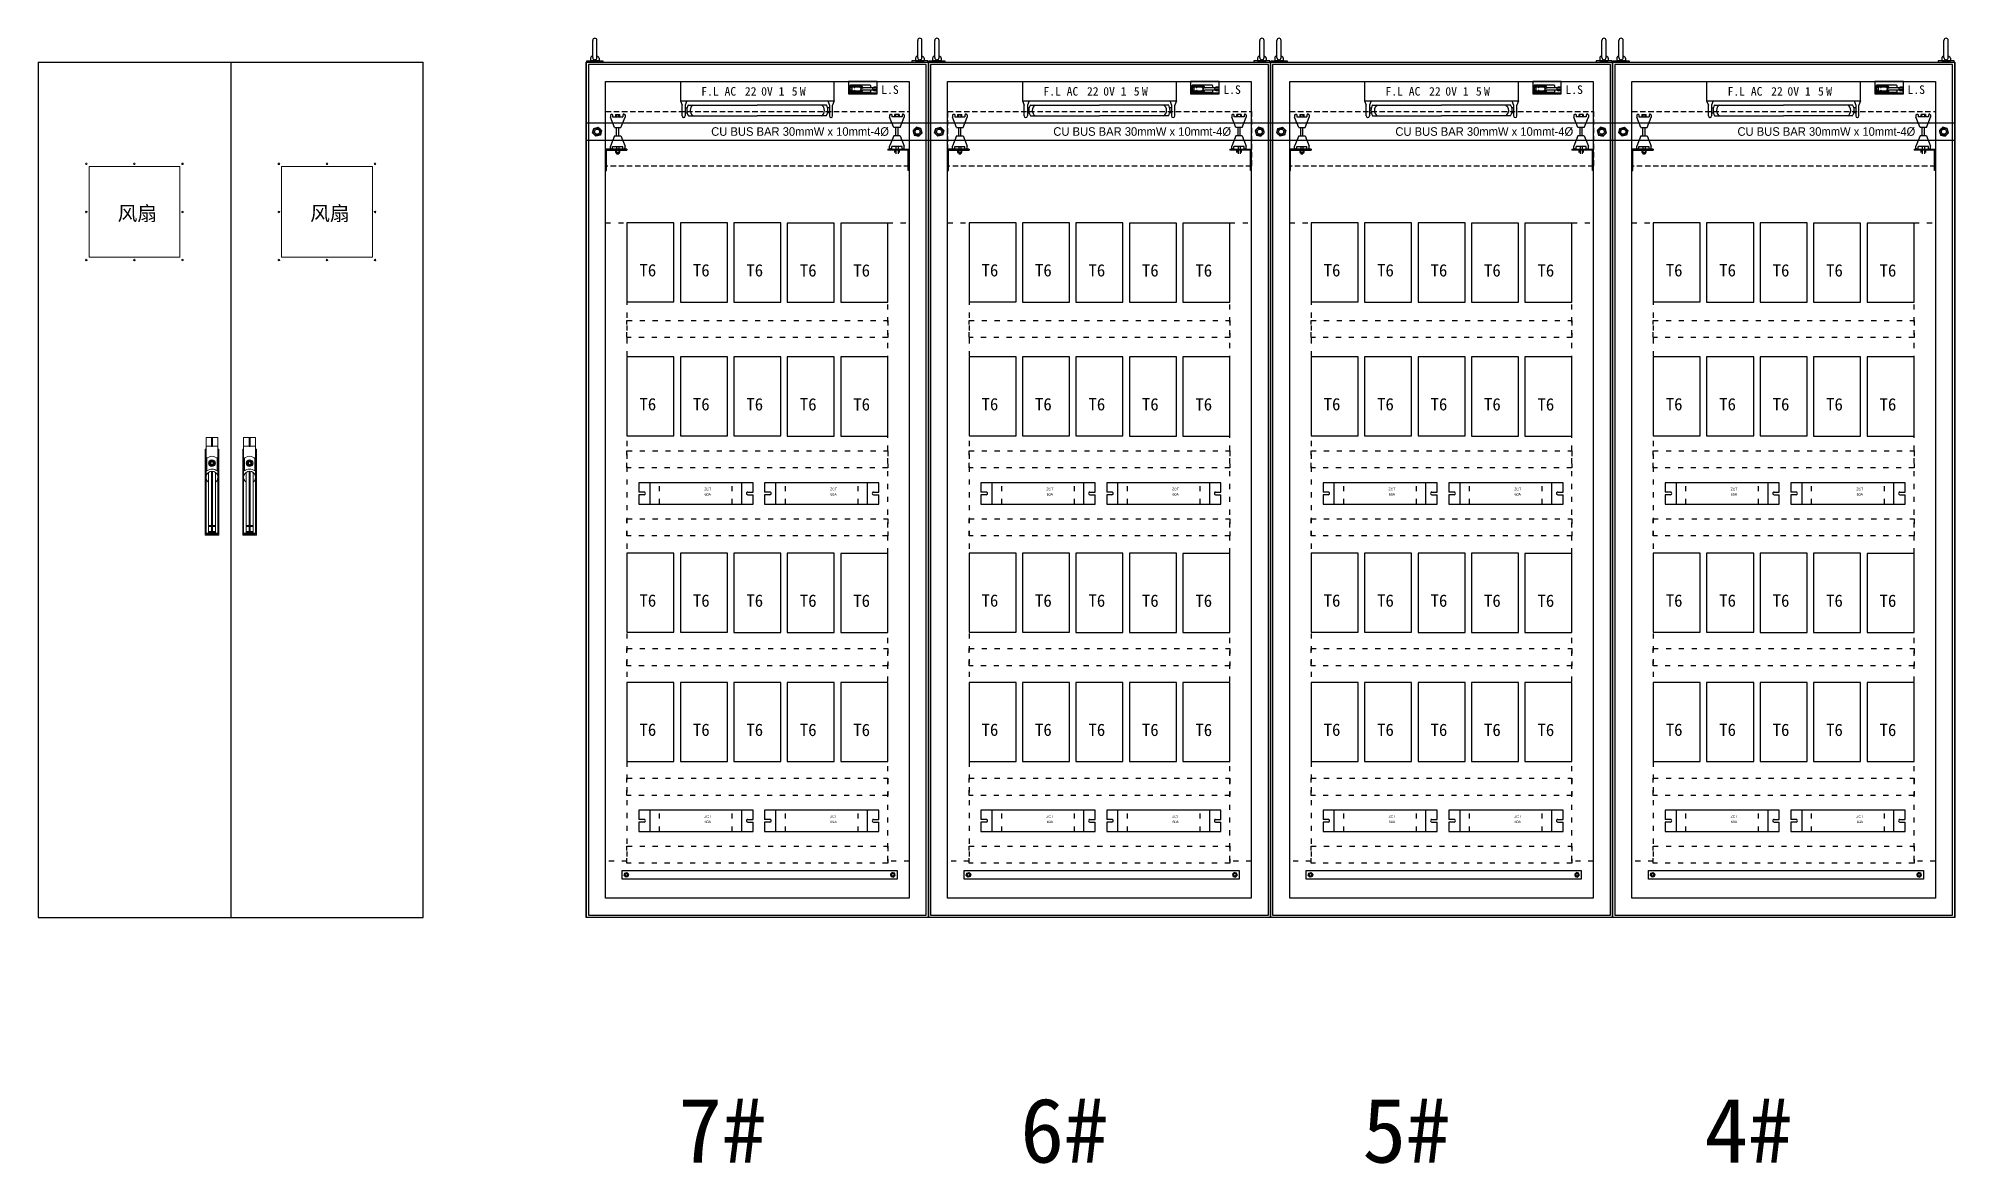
# Model space of a CAD drawing. Header units: millimetres. Extents: x 14879 to 38758, y -20740 to 1136.
# Drawn here: x 33636 to 38117, y -11287 to -8655 of the extents above; entities that cross this region are included whole.
import ezdxf
from ezdxf.enums import TextEntityAlignment as Align

# ---------------------------------------------------------------- set-up
doc = ezdxf.new("R2010")
doc.units = ezdxf.units.MM
doc.linetypes.add('ACAD_ISO03W100', pattern=[30, 12, -18])
doc.linetypes.add('DASHED', pattern=[19.05, 12.7, -6.35])
for name, color, linetype, lineweight in [('CAXA4', 3, 'Continuous', 25), ('图框文字', 7, 'Continuous', 53), ('粗线', 7, 'Continuous', 13), ('轮廓层', 7, 'Continuous', 30)]:
    doc.layers.add(name, color=color, linetype=linetype, lineweight=lineweight)
doc.layers.add('TEXT', color=3, linetype='Continuous')
doc.styles.get("Standard").update_dxf_attribs({"font": ''})
doc.styles.add('UserTxtStyle2', font='')
doc.styles.add('型式1', font='PMingLiU.ttf', dxfattribs={"width": 0.85, "height": 2})
doc.styles.add('汉字', font='')
doc.styles.get('Standard').set_extended_font_data('SimSun')
doc.styles.get('UserTxtStyle2').set_extended_font_data('SimSun')
doc.styles.get('汉字').set_extended_font_data('SimSun')

msp = doc.modelspace()

# ---------------------------------------------------------------- texts
for s, p in [('F.L AC', (35186.05, -8789.1)), ('22', (35287.95, -8789.1)), ('0V 1', (35326.05, -8789.1)), ('5', (35397.48, -8789.1)), ('W', (35416.52, -8789.1)), ('L.S', (35606.91, -8785.15)), ('F.L AC', (35986.05, -8789.1)), ('22', (36087.95, -8789.1)), ('0V 1', (36126.05, -8789.1)), ('5', (36197.48, -8789.1)), ('W', (36216.52, -8789.1)), ('L.S', (36406.91, -8785.15)), ('F.L AC', (36786.05, -8789.1)), ('22', (36887.95, -8789.1)), ('0V 1', (36926.05, -8789.1)), ('5', (36997.48, -8789.1)), ('W', (37016.52, -8789.1)), ('L.S', (37206.91, -8785.15)), ('F.L AC', (37586.05, -8789.1)), ('22', (37687.95, -8789.1)), ('0V 1', (37726.05, -8789.1)), ('5', (37797.48, -8789.1)), ('W', (37816.52, -8789.1)), ('L.S', (38006.91, -8785.15))]:
    msp.add_text(s, height=20).set_placement(p)
at = {"char_height": 20, "width": 909.4043, "attachment_point": 5}
for insert in [(35417.11, -8873.44), (36217.11, -8873.44), (37017.11, -8873.44), (37817.11, -8873.44)]:
    msp.add_mtext('{\\fPMingLiU|b0|i0|c136|p18;\\C5;CU BUS BAR \\fPMingLiU|b0|i0|c134|p18;3\\fPMingLiU|b0|i0|c136|p18;0mmW x \\fPMingLiU|b0|i0|c134|p18;10\\fPMingLiU|b0|i0|c136|p18;mmt-\\fPMingLiU|b0|i0|c134|p18;4\\fPMingLiU|b0|i0|c136|p18;%%C}', dxfattribs=dict(at, insert=insert))
at = {"layer": 'CAXA4', "linetype": 'Continuous', "lineweight": 25, "char_height": 33.752, "attachment_point": 1, "style": 'UserTxtStyle2'}
for insert in [(33821.19, -9047.61), (34271.47, -9047.61)]:
    msp.add_mtext('风扇', dxfattribs=dict(at, insert=insert))
at = {"layer": 'TEXT', "style": '型式1'}
for s, p in [('ZCT', (35201.1, -9709.36)), ('60A', (35201.1, -9721.8)), ('ZCT', (35495.26, -9709.36)), ('60A', (35495.26, -9721.8)), ('ZCT', (36001.1, -9709.36)), ('60A', (36001.1, -9721.8)), ('ZCT', (36295.26, -9709.36)), ('60A', (36295.26, -9721.8)), ('ZCT', (36801.1, -9709.36)), ('60A', (36801.1, -9721.8)), ('ZCT', (37095.26, -9709.36)), ('60A', (37095.26, -9721.8)), ('ZCT', (37601.1, -9709.36)), ('60A', (37601.1, -9721.8)), ('ZCT', (37895.26, -9709.36)), ('60A', (37895.26, -9721.8)), ('ZCT', (35201.1, -10474.99)), ('60A', (35201.1, -10487.43)), ('ZCT', (35495.26, -10474.99)), ('60A', (35495.26, -10487.43)), ('ZCT', (36001.1, -10474.99)), ('60A', (36001.1, -10487.43)), ('ZCT', (36295.26, -10474.99)), ('60A', (36295.26, -10487.43)), ('ZCT', (36801.1, -10474.99)), ('60A', (36801.1, -10487.43)), ('ZCT', (37095.26, -10474.99)), ('60A', (37095.26, -10487.43)), ('ZCT', (37601.1, -10474.99)), ('60A', (37601.1, -10487.43)), ('ZCT', (37895.26, -10474.99)), ('60A', (37895.26, -10487.43))]:
    msp.add_text(s, height=6, dxfattribs=at).set_placement(p, align=Align.MIDDLE_CENTER)
at = {"layer": '图框文字', "style": '汉字'}
for s, height, p in [('T6', 28.8, (35041.48, -9211.9)), ('T6', 28.8, (35166.48, -9212.01)), ('T6', 28.8, (35291.48, -9212.12)), ('T6', 28.8, (35416.48, -9212.23)), ('T6', 28.8, (35541.48, -9212.35)), ('T6', 28.8, (35841.48, -9211.9)), ('T6', 28.8, (35966.48, -9212.01)), ('T6', 28.8, (36091.48, -9212.12)), ('T6', 28.8, (36216.48, -9212.23)), ('T6', 28.8, (36341.48, -9212.35)), ('T6', 28.8, (36641.48, -9211.9)), ('T6', 28.8, (36766.48, -9212.01)), ('T6', 28.8, (36891.48, -9212.12)), ('T6', 28.8, (37016.48, -9212.23)), ('T6', 28.8, (37141.48, -9212.35)), ('T6', 28.8, (37441.48, -9211.9)), ('T6', 28.8, (37566.48, -9212.01)), ('T6', 28.8, (37691.48, -9212.12)), ('T6', 28.8, (37816.48, -9212.23)), ('T6', 28.8, (37941.48, -9212.35)), ('T6', 28.8, (35041.48, -9525.11)), ('T6', 28.8, (35166.48, -9525.22)), ('T6', 28.8, (35291.48, -9525.33)), ('T6', 28.8, (35416.48, -9525.44)), ('T6', 28.8, (35541.48, -9525.55)), ('T6', 28.8, (35841.48, -9525.11)), ('T6', 28.8, (35966.48, -9525.22)), ('T6', 28.8, (36091.48, -9525.33)), ('T6', 28.8, (36216.48, -9525.44)), ('T6', 28.8, (36341.48, -9525.55)), ('T6', 28.8, (36641.48, -9525.11)), ('T6', 28.8, (36766.48, -9525.22)), ('T6', 28.8, (36891.48, -9525.33)), ('T6', 28.8, (37016.48, -9525.44)), ('T6', 28.8, (37141.48, -9525.55)), ('T6', 28.8, (37441.48, -9525.11)), ('T6', 28.8, (37566.48, -9525.22)), ('T6', 28.8, (37691.48, -9525.33)), ('T6', 28.8, (37816.48, -9525.44)), ('T6', 28.8, (37941.48, -9525.55)), ('T6', 28.8, (35041.48, -9984.34)), ('T6', 28.8, (35166.48, -9984.45)), ('T6', 28.8, (35291.48, -9984.56)), ('T6', 28.8, (35416.48, -9984.67)), ('T6', 28.8, (35541.48, -9984.78)), ('T6', 28.8, (35841.48, -9984.34)), ('T6', 28.8, (35966.48, -9984.45)), ('T6', 28.8, (36091.48, -9984.56)), ('T6', 28.8, (36216.48, -9984.67)), ('T6', 28.8, (36341.48, -9984.78)), ('T6', 28.8, (36641.48, -9984.34)), ('T6', 28.8, (36766.48, -9984.45)), ('T6', 28.8, (36891.48, -9984.56)), ('T6', 28.8, (37016.48, -9984.67)), ('T6', 28.8, (37141.48, -9984.78)), ('T6', 28.8, (37441.48, -9984.34)), ('T6', 28.8, (37566.48, -9984.45)), ('T6', 28.8, (37691.48, -9984.56)), ('T6', 28.8, (37816.48, -9984.67)), ('T6', 28.8, (37941.48, -9984.78)), ('T6', 28.8, (35041.48, -10286.45)), ('T6', 28.8, (35166.48, -10286.56)), ('T6', 28.8, (35291.48, -10286.67)), ('T6', 28.8, (35416.48, -10286.78)), ('T6', 28.8, (35541.48, -10286.89)), ('T6', 28.8, (35841.48, -10286.45)), ('T6', 28.8, (35966.48, -10286.56)), ('T6', 28.8, (36091.48, -10286.67)), ('T6', 28.8, (36216.48, -10286.78)), ('T6', 28.8, (36341.48, -10286.89)), ('T6', 28.8, (36641.48, -10286.45)), ('T6', 28.8, (36766.48, -10286.56)), ('T6', 28.8, (36891.48, -10286.67)), ('T6', 28.8, (37016.48, -10286.78)), ('T6', 28.8, (37141.48, -10286.89)), ('T6', 28.8, (37441.48, -10286.45)), ('T6', 28.8, (37566.48, -10286.56)), ('T6', 28.8, (37691.48, -10286.67)), ('T6', 28.8, (37816.48, -10286.78)), ('T6', 28.8, (37941.48, -10286.89)), ('7#', 151.2, (35131.85, -11284.48)), ('6#', 151.2, (35931.85, -11284.48)), ('5#', 151.2, (36731.85, -11284.48)), ('4#', 151.2, (37531.85, -11284.48))]:
    msp.add_text(s, height=height, dxfattribs=at).set_placement(p)

# ---------------------------------------------------------------- blocks, each defined once
blk = doc.blocks.new('830')
at = {"color": 1, "lineweight": 5}
for p, q in [((-14, 93), (14, 93)), ((-1, 73), (-1, 93)), ((0, 93), (0, 73)), ((1, 73), (1, 93)), ((-1, 73), (-14, 73)), ((1, 73), (14, 73)), ((-11.9, 44.8), (-11.9, 14.8)), ((-8, 11.5), (-8, -129)), ((-1, 14), (-1, -127)), ((1, 14), (1, -127)), ((8, 11.5), (8, -129)), ((12.1, 44.8), (12.1, 14.7)), ((-14, -131), (14, -131)), ((-8, -113), (-1, -113)), ((-8, -115), (-1, -115)), ((-8, -127), (8, -127)), ((-8, -129), (8, -129)), ((1, -113), (8, -113)), ((1, -115), (8, -115))]:
    blk.add_line(p, q, dxfattribs=at)
for points in [[(-14, 93), (-14, -133), (14, -133), (14, 93)], [(-14, 66), (-16, 66), (-16, -135), (16, -135), (16, 66), (14, 66)]]:
    blk.add_lwpolyline(points, dxfattribs=at)
for radius in [8, 6, 3]:
    blk.add_circle((0, 33), radius, dxfattribs=at)
for centre, radius, start, end in [((0, 30), 19, 42.5369, 137.4631), ((0, 73), 1, 180, 0), ((0, 0), 14, 304.8499, 235.1501), ((0, 0), 19, 50.6182, 128.9523), ((-6, 33), 2, 280.8069, 79.1931), ((-4.2, 37.2), 2, 235.8069, 34.1931), ((-4.2, 28.8), 2, 325.8069, 124.1931), ((0, 39), 2, 190.8069, 349.1931), ((0, 27), 2, 10.8069, 169.1931), ((4.2, 37.2), 2, 145.8069, 304.1931), ((4.2, 28.8), 2, 55.8069, 214.1931), ((6, 33), 2, 100.8069, 259.1931)]:
    blk.add_arc(centre, radius, start, end, dxfattribs=at)

# ---------------------------------------------------------------- linework, layer by layer
for p, q in [((34932.11, -8700.12), (34932.11, -8660.12)), ((34942.11, -8700.12), (34942.11, -8660.12)), ((35692.11, -8700.12), (35692.11, -8660.12)), ((35702.11, -8700.12), (35702.11, -8660.12)), ((35732.11, -8700.12), (35732.11, -8660.12)), ((35742.11, -8700.12), (35742.11, -8660.12)), ((36492.11, -8700.12), (36492.11, -8660.12)), ((36502.11, -8700.12), (36502.11, -8660.12)), ((36532.11, -8700.12), (36532.11, -8660.12)), ((36542.11, -8700.12), (36542.11, -8660.12)), ((37292.11, -8700.12), (37292.11, -8660.12)), ((37302.11, -8700.12), (37302.11, -8660.12)), ((37332.11, -8700.12), (37332.11, -8660.12)), ((37342.11, -8700.12), (37342.11, -8660.12)), ((38092.11, -8700.12), (38092.11, -8660.12)), ((38102.11, -8700.12), (38102.11, -8660.12)), ((33635.71, -8711.05), (34535.9, -8711.05)), ((33635.71, -8711.05), (33635.71, -10711.05)), ((34085.8, -8711.05), (34085.8, -10711.05)), ((34535.9, -10711.05), (34535.9, -8711.05)), ((34917.11, -8711.05), (35717.11, -8711.05)), ((34917.11, -10711.05), (34917.11, -8711.05)), ((34917.11, -8711.05), (35717.11, -8711.05)), ((34917.11, -8711.05), (34917.11, -10666.05)), ((35712.11, -8716.05), (34922.11, -8716.05)), ((34922.11, -8716.05), (34922.11, -10706.05)), ((34927.11, -8701.47), (34927.11, -8708.03)), ((34947.11, -8708.03), (34927.11, -8708.03)), ((34947.11, -8708.03), (34927.11, -8708.03)), ((34927.11, -8708.03), (34947.11, -8708.03)), ((34927.11, -8708.03), (34947.11, -8708.03)), ((34932.11, -8696.14), (34928.37, -8698.55)), ((34942.11, -8696.14), (34945.86, -8698.55)), ((34947.11, -8701.47), (34947.11, -8708.03)), ((35715.83, -8708.03), (35678.4, -8708.03)), ((35678.4, -8708.03), (35678.4, -8711.05)), ((35678.4, -8711.05), (35715.83, -8711.05)), ((35687.11, -8701.47), (35687.11, -8708.03)), ((35687.11, -8708.03), (35707.11, -8708.03)), ((35687.11, -8708.03), (35707.11, -8708.03)), ((35707.11, -8708.03), (35687.11, -8708.03)), ((35707.11, -8708.03), (35687.11, -8708.03)), ((35692.11, -8696.14), (35688.37, -8698.55)), ((35702.11, -8696.14), (35705.86, -8698.55)), ((35707.11, -8701.47), (35707.11, -8708.03)), ((35712.11, -10706.05), (35712.11, -8716.05)), ((35715.83, -8711.05), (35715.83, -8708.03)), ((35717.11, -8711.05), (35717.11, -10666.05)), ((35717.11, -10711.05), (35717.11, -8711.05)), ((35717.11, -8711.05), (35717.11, -10666.05)), ((35717.11, -8711.05), (36517.11, -8711.05)), ((35717.11, -10711.05), (35717.11, -8711.05)), ((35717.11, -8711.05), (36517.11, -8711.05)), ((35717.11, -8711.05), (35717.11, -10666.05)), ((36512.11, -8716.05), (35722.11, -8716.05)), ((35722.11, -8716.05), (35722.11, -10706.05)), ((35727.11, -8701.47), (35727.11, -8708.03)), ((35747.11, -8708.03), (35727.11, -8708.03)), ((35747.11, -8708.03), (35727.11, -8708.03)), ((35727.11, -8708.03), (35747.11, -8708.03)), ((35727.11, -8708.03), (35747.11, -8708.03)), ((35732.11, -8696.14), (35728.37, -8698.55)), ((35742.11, -8696.14), (35745.86, -8698.55)), ((35747.11, -8701.47), (35747.11, -8708.03)), ((36515.83, -8708.03), (36478.4, -8708.03)), ((36478.4, -8708.03), (36478.4, -8711.05)), ((36478.4, -8711.05), (36515.83, -8711.05)), ((36487.11, -8701.47), (36487.11, -8708.03)), ((36487.11, -8708.03), (36507.11, -8708.03)), ((36487.11, -8708.03), (36507.11, -8708.03)), ((36507.11, -8708.03), (36487.11, -8708.03)), ((36507.11, -8708.03), (36487.11, -8708.03)), ((36492.11, -8696.14), (36488.37, -8698.55)), ((36502.11, -8696.14), (36505.86, -8698.55)), ((36507.11, -8701.47), (36507.11, -8708.03)), ((36512.11, -10706.05), (36512.11, -8716.05)), ((36515.83, -8711.05), (36515.83, -8708.03)), ((36517.11, -8711.05), (36517.11, -10666.05)), ((36517.11, -10711.05), (36517.11, -8711.05)), ((36517.11, -8711.05), (36517.11, -10666.05)), ((36517.11, -8711.05), (37317.11, -8711.05)), ((36517.11, -10711.05), (36517.11, -8711.05)), ((36517.11, -8711.05), (37317.11, -8711.05)), ((36517.11, -8711.05), (36517.11, -10666.05)), ((37312.11, -8716.05), (36522.11, -8716.05)), ((36522.11, -8716.05), (36522.11, -10706.05)), ((36527.11, -8701.47), (36527.11, -8708.03)), ((36547.11, -8708.03), (36527.11, -8708.03)), ((36547.11, -8708.03), (36527.11, -8708.03)), ((36527.11, -8708.03), (36547.11, -8708.03)), ((36527.11, -8708.03), (36547.11, -8708.03)), ((36532.11, -8696.14), (36528.37, -8698.55)), ((36542.11, -8696.14), (36545.86, -8698.55)), ((36547.11, -8701.47), (36547.11, -8708.03)), ((37315.83, -8708.03), (37278.4, -8708.03)), ((37278.4, -8708.03), (37278.4, -8711.05)), ((37278.4, -8711.05), (37315.83, -8711.05)), ((37287.11, -8701.47), (37287.11, -8708.03)), ((37287.11, -8708.03), (37307.11, -8708.03)), ((37287.11, -8708.03), (37307.11, -8708.03)), ((37307.11, -8708.03), (37287.11, -8708.03)), ((37307.11, -8708.03), (37287.11, -8708.03)), ((37292.11, -8696.14), (37288.37, -8698.55)), ((37302.11, -8696.14), (37305.86, -8698.55)), ((37307.11, -8701.47), (37307.11, -8708.03)), ((37312.11, -10706.05), (37312.11, -8716.05)), ((37315.83, -8711.05), (37315.83, -8708.03)), ((37317.11, -8711.05), (37317.11, -10666.05)), ((37317.11, -10711.05), (37317.11, -8711.05)), ((37317.11, -8711.05), (37317.11, -10666.05)), ((37317.11, -8711.05), (38117.11, -8711.05)), ((37317.11, -10711.05), (37317.11, -8711.05)), ((37317.11, -8711.05), (38117.11, -8711.05)), ((37317.11, -8711.05), (37317.11, -10666.05)), ((38112.11, -8716.05), (37322.11, -8716.05)), ((37322.11, -8716.05), (37322.11, -10706.05)), ((37327.11, -8701.47), (37327.11, -8708.03)), ((37347.11, -8708.03), (37327.11, -8708.03)), ((37347.11, -8708.03), (37327.11, -8708.03)), ((37327.11, -8708.03), (37347.11, -8708.03)), ((37327.11, -8708.03), (37347.11, -8708.03)), ((37332.11, -8696.14), (37328.37, -8698.55)), ((37342.11, -8696.14), (37345.86, -8698.55)), ((37347.11, -8701.47), (37347.11, -8708.03)), ((38115.83, -8708.03), (38078.4, -8708.03)), ((38078.4, -8708.03), (38078.4, -8711.05)), ((38078.4, -8711.05), (38115.83, -8711.05)), ((38087.11, -8701.47), (38087.11, -8708.03)), ((38087.11, -8708.03), (38107.11, -8708.03)), ((38087.11, -8708.03), (38107.11, -8708.03)), ((38107.11, -8708.03), (38087.11, -8708.03)), ((38107.11, -8708.03), (38087.11, -8708.03)), ((38092.11, -8696.14), (38088.37, -8698.55)), ((38102.11, -8696.14), (38105.86, -8698.55)), ((38107.11, -8701.47), (38107.11, -8708.03)), ((38112.11, -10706.05), (38112.11, -8716.05)), ((38115.83, -8711.05), (38115.83, -8708.03)), ((38117.11, -8711.05), (38117.11, -10666.05)), ((38117.11, -10711.05), (38117.11, -8711.05)), ((38117.11, -8711.05), (38117.11, -10666.05)), ((34962.11, -8756.05), (35672.11, -8756.05)), ((34962.11, -10666.05), (34962.11, -8756.05)), ((35137.11, -8756.05), (35137.11, -8801.05)), ((35137.11, -8756.05), (35497.11, -8756.05)), ((35497.11, -8801.05), (35497.11, -8756.05)), ((35597.21, -8756.05), (35530.31, -8756.05)), ((35530.31, -8756.05), (35530.31, -8784.87)), ((35530.31, -8782.87), (35597.21, -8782.87)), ((35597.21, -8784.87), (35597.21, -8756.05)), ((35672.11, -8756.05), (35672.11, -10666.05)), ((35762.11, -8756.05), (36472.11, -8756.05)), ((35762.11, -10666.05), (35762.11, -8756.05)), ((35937.11, -8756.05), (35937.11, -8801.05)), ((35937.11, -8756.05), (36297.11, -8756.05)), ((36297.11, -8801.05), (36297.11, -8756.05)), ((36397.21, -8756.05), (36330.31, -8756.05)), ((36330.31, -8756.05), (36330.31, -8784.87)), ((36330.31, -8782.87), (36397.21, -8782.87)), ((36397.21, -8784.87), (36397.21, -8756.05)), ((36472.11, -8756.05), (36472.11, -10666.05)), ((36562.11, -8756.05), (37272.11, -8756.05)), ((36562.11, -10666.05), (36562.11, -8756.05)), ((36737.11, -8756.05), (36737.11, -8801.05)), ((36737.11, -8756.05), (37097.11, -8756.05)), ((37097.11, -8801.05), (37097.11, -8756.05)), ((37197.21, -8756.05), (37130.31, -8756.05)), ((37130.31, -8756.05), (37130.31, -8784.87)), ((37130.31, -8782.87), (37197.21, -8782.87)), ((37197.21, -8784.87), (37197.21, -8756.05)), ((37272.11, -8756.05), (37272.11, -10666.05)), ((37362.11, -8756.05), (38072.11, -8756.05)), ((37362.11, -10666.05), (37362.11, -8756.05)), ((37537.11, -8756.05), (37537.11, -8801.05)), ((37537.11, -8756.05), (37897.11, -8756.05)), ((37897.11, -8801.05), (37897.11, -8756.05)), ((37997.21, -8756.05), (37930.31, -8756.05)), ((37930.31, -8756.05), (37930.31, -8784.87)), ((37930.31, -8782.87), (37997.21, -8782.87)), ((37997.21, -8784.87), (37997.21, -8756.05)), ((38072.11, -8756.05), (38072.11, -10666.05)), ((35137.11, -8801.05), (35497.11, -8801.05)), ((35137.11, -8801.05), (35141.12, -8811.05)), ((35141.12, -8836.69), (35141.12, -8811.05)), ((35152.53, -8801.05), (35148.52, -8811.05)), ((35148.52, -8811.05), (35148.52, -8836.69)), ((35148.52, -8817.68), (35152.84, -8817.68)), ((35155.81, -8811.05), (35317.11, -8811.05)), ((35478.42, -8811.05), (35317.11, -8811.05)), ((35485.71, -8817.68), (35481.38, -8817.68)), ((35481.7, -8801.05), (35485.71, -8811.05)), ((35485.71, -8811.05), (35485.71, -8836.69)), ((35497.11, -8801.05), (35493.11, -8811.05)), ((35493.11, -8836.69), (35493.11, -8811.05)), ((35530.31, -8784.87), (35597.21, -8784.87)), ((35937.11, -8801.05), (36297.11, -8801.05)), ((35937.11, -8801.05), (35941.12, -8811.05)), ((35941.12, -8836.69), (35941.12, -8811.05)), ((35952.53, -8801.05), (35948.52, -8811.05)), ((35948.52, -8811.05), (35948.52, -8836.69)), ((35948.52, -8817.68), (35952.84, -8817.68)), ((35955.81, -8811.05), (36117.11, -8811.05)), ((36278.42, -8811.05), (36117.11, -8811.05)), ((36285.71, -8817.68), (36281.38, -8817.68)), ((36281.7, -8801.05), (36285.71, -8811.05)), ((36285.71, -8811.05), (36285.71, -8836.69)), ((36297.11, -8801.05), (36293.11, -8811.05)), ((36293.11, -8836.69), (36293.11, -8811.05)), ((36330.31, -8784.87), (36397.21, -8784.87)), ((36737.11, -8801.05), (37097.11, -8801.05)), ((36737.11, -8801.05), (36741.12, -8811.05)), ((36741.12, -8836.69), (36741.12, -8811.05)), ((36752.53, -8801.05), (36748.52, -8811.05)), ((36748.52, -8811.05), (36748.52, -8836.69)), ((36748.52, -8817.68), (36752.84, -8817.68)), ((36755.81, -8811.05), (36917.11, -8811.05)), ((37078.42, -8811.05), (36917.11, -8811.05)), ((37085.71, -8817.68), (37081.38, -8817.68)), ((37081.7, -8801.05), (37085.71, -8811.05)), ((37085.71, -8811.05), (37085.71, -8836.69)), ((37097.11, -8801.05), (37093.11, -8811.05)), ((37093.11, -8836.69), (37093.11, -8811.05)), ((37130.31, -8784.87), (37197.21, -8784.87)), ((37537.11, -8801.05), (37897.11, -8801.05)), ((37537.11, -8801.05), (37541.12, -8811.05)), ((37541.12, -8836.69), (37541.12, -8811.05)), ((37552.53, -8801.05), (37548.52, -8811.05)), ((37548.52, -8811.05), (37548.52, -8836.69)), ((37548.52, -8817.68), (37552.84, -8817.68)), ((37555.81, -8811.05), (37717.11, -8811.05)), ((37878.42, -8811.05), (37717.11, -8811.05)), ((37885.71, -8817.68), (37881.38, -8817.68)), ((37881.7, -8801.05), (37885.71, -8811.05)), ((37885.71, -8811.05), (37885.71, -8836.69)), ((37897.11, -8801.05), (37893.11, -8811.05)), ((37893.11, -8836.69), (37893.11, -8811.05)), ((37930.31, -8784.87), (37997.21, -8784.87)), ((34917.11, -8893.44), (34917.11, -8853.44)), ((35717.11, -8853.44), (34917.11, -8853.44)), ((34917.11, -8853.44), (34917.11, -8893.44)), ((35145.02, -8840.19), (35144.62, -8840.19)), ((35148.52, -8829.42), (35152.84, -8829.42)), ((35155.81, -8836.05), (35317.11, -8836.05)), ((35478.42, -8836.05), (35317.11, -8836.05)), ((35485.71, -8829.42), (35481.38, -8829.42)), ((35489.21, -8840.19), (35489.61, -8840.19)), ((35717.11, -8893.44), (35717.11, -8853.44)), ((35717.11, -8893.44), (35717.11, -8853.44)), ((36517.11, -8853.44), (35717.11, -8853.44)), ((35717.11, -8853.44), (35717.11, -8893.44)), ((35945.02, -8840.19), (35944.62, -8840.19)), ((35948.52, -8829.42), (35952.84, -8829.42)), ((35955.81, -8836.05), (36117.11, -8836.05)), ((36278.42, -8836.05), (36117.11, -8836.05)), ((36285.71, -8829.42), (36281.38, -8829.42)), ((36289.21, -8840.19), (36289.61, -8840.19)), ((36517.11, -8893.44), (36517.11, -8853.44)), ((36517.11, -8893.44), (36517.11, -8853.44)), ((37317.11, -8853.44), (36517.11, -8853.44)), ((36517.11, -8853.44), (36517.11, -8893.44)), ((36745.02, -8840.19), (36744.62, -8840.19)), ((36748.52, -8829.42), (36752.84, -8829.42)), ((36755.81, -8836.05), (36917.11, -8836.05)), ((37078.42, -8836.05), (36917.11, -8836.05)), ((37085.71, -8829.42), (37081.38, -8829.42)), ((37089.21, -8840.19), (37089.61, -8840.19)), ((37317.11, -8893.44), (37317.11, -8853.44)), ((37317.11, -8893.44), (37317.11, -8853.44)), ((38117.11, -8853.44), (37317.11, -8853.44)), ((37317.11, -8853.44), (37317.11, -8893.44)), ((37545.02, -8840.19), (37544.62, -8840.19)), ((37548.52, -8829.42), (37552.84, -8829.42)), ((37555.81, -8836.05), (37717.11, -8836.05)), ((37878.42, -8836.05), (37717.11, -8836.05)), ((37885.71, -8829.42), (37881.38, -8829.42)), ((37889.21, -8840.19), (37889.61, -8840.19)), ((38117.11, -8893.44), (38117.11, -8853.44)), ((34917.11, -8893.44), (35717.11, -8893.44)), ((35717.11, -8893.44), (36517.11, -8893.44)), ((36517.11, -8893.44), (37317.11, -8893.44)), ((37317.11, -8893.44), (38117.11, -8893.44)), ((35012.11, -9086.71), (35012.11, -9271.71)), ((35122.11, -9086.71), (35012.11, -9086.71)), ((35122.11, -9271.71), (35122.11, -9086.71)), ((35137.11, -9086.82), (35137.11, -9271.82)), ((35247.11, -9086.82), (35137.11, -9086.82)), ((35247.11, -9271.82), (35247.11, -9086.82)), ((35262.11, -9086.93), (35262.11, -9271.93)), ((35372.11, -9086.93), (35262.11, -9086.93)), ((35372.11, -9271.93), (35372.11, -9086.93)), ((35387.11, -9087.04), (35387.11, -9272.04)), ((35497.11, -9087.04), (35387.11, -9087.04)), ((35497.11, -9272.04), (35497.11, -9087.04)), ((35512.11, -9087.15), (35512.11, -9272.15)), ((35622.11, -9087.15), (35512.11, -9087.15)), ((35622.11, -9272.15), (35622.11, -9087.15)), ((35812.11, -9086.71), (35812.11, -9271.71)), ((35922.11, -9086.71), (35812.11, -9086.71)), ((35922.11, -9271.71), (35922.11, -9086.71)), ((35937.11, -9086.82), (35937.11, -9271.82)), ((36047.11, -9086.82), (35937.11, -9086.82)), ((36047.11, -9271.82), (36047.11, -9086.82)), ((36062.11, -9086.93), (36062.11, -9271.93)), ((36172.11, -9086.93), (36062.11, -9086.93)), ((36172.11, -9271.93), (36172.11, -9086.93)), ((36187.11, -9087.04), (36187.11, -9272.04)), ((36297.11, -9087.04), (36187.11, -9087.04)), ((36297.11, -9272.04), (36297.11, -9087.04)), ((36312.11, -9087.15), (36312.11, -9272.15)), ((36422.11, -9087.15), (36312.11, -9087.15)), ((36422.11, -9272.15), (36422.11, -9087.15)), ((36612.11, -9086.71), (36612.11, -9271.71)), ((36722.11, -9086.71), (36612.11, -9086.71)), ((36722.11, -9271.71), (36722.11, -9086.71)), ((36737.11, -9086.82), (36737.11, -9271.82)), ((36847.11, -9086.82), (36737.11, -9086.82)), ((36847.11, -9271.82), (36847.11, -9086.82)), ((36862.11, -9086.93), (36862.11, -9271.93)), ((36972.11, -9086.93), (36862.11, -9086.93)), ((36972.11, -9271.93), (36972.11, -9086.93)), ((36987.11, -9087.04), (36987.11, -9272.04)), ((37097.11, -9087.04), (36987.11, -9087.04)), ((37097.11, -9272.04), (37097.11, -9087.04)), ((37112.11, -9087.15), (37112.11, -9272.15)), ((37222.11, -9087.15), (37112.11, -9087.15)), ((37222.11, -9272.15), (37222.11, -9087.15)), ((37412.11, -9086.71), (37412.11, -9271.71)), ((37522.11, -9086.71), (37412.11, -9086.71)), ((37522.11, -9271.71), (37522.11, -9086.71)), ((37537.11, -9086.82), (37537.11, -9271.82)), ((37647.11, -9086.82), (37537.11, -9086.82)), ((37647.11, -9271.82), (37647.11, -9086.82)), ((37662.11, -9086.93), (37662.11, -9271.93)), ((37772.11, -9086.93), (37662.11, -9086.93)), ((37772.11, -9271.93), (37772.11, -9086.93)), ((37787.11, -9087.04), (37787.11, -9272.04)), ((37897.11, -9087.04), (37787.11, -9087.04)), ((37897.11, -9272.04), (37897.11, -9087.04)), ((37912.11, -9087.15), (37912.11, -9272.15)), ((38022.11, -9087.15), (37912.11, -9087.15)), ((38022.11, -9272.15), (38022.11, -9087.15)), ((35012.11, -9271.71), (35122.11, -9271.71)), ((35137.11, -9271.82), (35247.11, -9271.82)), ((35262.11, -9271.93), (35372.11, -9271.93)), ((35387.11, -9272.04), (35497.11, -9272.04)), ((35512.11, -9272.15), (35622.11, -9272.15)), ((35812.11, -9271.71), (35922.11, -9271.71)), ((35937.11, -9271.82), (36047.11, -9271.82)), ((36062.11, -9271.93), (36172.11, -9271.93)), ((36187.11, -9272.04), (36297.11, -9272.04)), ((36312.11, -9272.15), (36422.11, -9272.15)), ((36612.11, -9271.71), (36722.11, -9271.71)), ((36737.11, -9271.82), (36847.11, -9271.82)), ((36862.11, -9271.93), (36972.11, -9271.93)), ((36987.11, -9272.04), (37097.11, -9272.04)), ((37112.11, -9272.15), (37222.11, -9272.15)), ((37412.11, -9271.71), (37522.11, -9271.71)), ((37537.11, -9271.82), (37647.11, -9271.82)), ((37662.11, -9271.93), (37772.11, -9271.93)), ((37787.11, -9272.04), (37897.11, -9272.04)), ((37912.11, -9272.15), (38022.11, -9272.15)), ((35012.11, -9399.92), (35012.11, -9584.92)), ((35122.11, -9399.92), (35012.11, -9399.92)), ((35122.11, -9584.92), (35122.11, -9399.92)), ((35137.11, -9400.03), (35137.11, -9585.03)), ((35247.11, -9400.03), (35137.11, -9400.03)), ((35247.11, -9585.03), (35247.11, -9400.03)), ((35262.11, -9400.14), (35262.11, -9585.14)), ((35372.11, -9400.14), (35262.11, -9400.14)), ((35372.11, -9585.14), (35372.11, -9400.14)), ((35387.11, -9400.25), (35387.11, -9585.25)), ((35497.11, -9400.25), (35387.11, -9400.25)), ((35497.11, -9585.25), (35497.11, -9400.25)), ((35512.11, -9400.36), (35512.11, -9585.36)), ((35622.11, -9400.36), (35512.11, -9400.36)), ((35622.11, -9585.36), (35622.11, -9400.36)), ((35812.11, -9399.92), (35812.11, -9584.92)), ((35922.11, -9399.92), (35812.11, -9399.92)), ((35922.11, -9584.92), (35922.11, -9399.92)), ((35937.11, -9400.03), (35937.11, -9585.03)), ((36047.11, -9400.03), (35937.11, -9400.03)), ((36047.11, -9585.03), (36047.11, -9400.03)), ((36062.11, -9400.14), (36062.11, -9585.14)), ((36172.11, -9400.14), (36062.11, -9400.14)), ((36172.11, -9585.14), (36172.11, -9400.14)), ((36187.11, -9400.25), (36187.11, -9585.25)), ((36297.11, -9400.25), (36187.11, -9400.25)), ((36297.11, -9585.25), (36297.11, -9400.25)), ((36312.11, -9400.36), (36312.11, -9585.36)), ((36422.11, -9400.36), (36312.11, -9400.36)), ((36422.11, -9585.36), (36422.11, -9400.36)), ((36612.11, -9399.92), (36612.11, -9584.92)), ((36722.11, -9399.92), (36612.11, -9399.92)), ((36722.11, -9584.92), (36722.11, -9399.92)), ((36737.11, -9400.03), (36737.11, -9585.03)), ((36847.11, -9400.03), (36737.11, -9400.03)), ((36847.11, -9585.03), (36847.11, -9400.03)), ((36862.11, -9400.14), (36862.11, -9585.14)), ((36972.11, -9400.14), (36862.11, -9400.14)), ((36972.11, -9585.14), (36972.11, -9400.14)), ((36987.11, -9400.25), (36987.11, -9585.25)), ((37097.11, -9400.25), (36987.11, -9400.25)), ((37097.11, -9585.25), (37097.11, -9400.25)), ((37112.11, -9400.36), (37112.11, -9585.36)), ((37222.11, -9400.36), (37112.11, -9400.36)), ((37222.11, -9585.36), (37222.11, -9400.36)), ((37412.11, -9399.92), (37412.11, -9584.92)), ((37522.11, -9399.92), (37412.11, -9399.92)), ((37522.11, -9584.92), (37522.11, -9399.92)), ((37537.11, -9400.03), (37537.11, -9585.03)), ((37647.11, -9400.03), (37537.11, -9400.03)), ((37647.11, -9585.03), (37647.11, -9400.03)), ((37662.11, -9400.14), (37662.11, -9585.14)), ((37772.11, -9400.14), (37662.11, -9400.14)), ((37772.11, -9585.14), (37772.11, -9400.14)), ((37787.11, -9400.25), (37787.11, -9585.25)), ((37897.11, -9400.25), (37787.11, -9400.25)), ((37897.11, -9585.25), (37897.11, -9400.25)), ((37912.11, -9400.36), (37912.11, -9585.36)), ((38022.11, -9400.36), (37912.11, -9400.36)), ((38022.11, -9585.36), (38022.11, -9400.36)), ((35012.11, -9584.92), (35122.11, -9584.92)), ((35137.11, -9585.03), (35247.11, -9585.03)), ((35262.11, -9585.14), (35372.11, -9585.14)), ((35387.11, -9585.25), (35497.11, -9585.25)), ((35512.11, -9585.36), (35622.11, -9585.36)), ((35812.11, -9584.92), (35922.11, -9584.92)), ((35937.11, -9585.03), (36047.11, -9585.03)), ((36062.11, -9585.14), (36172.11, -9585.14)), ((36187.11, -9585.25), (36297.11, -9585.25)), ((36312.11, -9585.36), (36422.11, -9585.36)), ((36612.11, -9584.92), (36722.11, -9584.92)), ((36737.11, -9585.03), (36847.11, -9585.03)), ((36862.11, -9585.14), (36972.11, -9585.14)), ((36987.11, -9585.25), (37097.11, -9585.25)), ((37112.11, -9585.36), (37222.11, -9585.36)), ((37412.11, -9584.92), (37522.11, -9584.92)), ((37537.11, -9585.03), (37647.11, -9585.03)), ((37662.11, -9585.14), (37772.11, -9585.14)), ((37787.11, -9585.25), (37897.11, -9585.25)), ((37912.11, -9585.36), (38022.11, -9585.36)), ((35012.11, -9859.15), (35012.11, -10044.15)), ((35122.11, -9859.15), (35012.11, -9859.15)), ((35122.11, -10044.15), (35122.11, -9859.15)), ((35137.11, -9859.26), (35137.11, -10044.26)), ((35247.11, -9859.26), (35137.11, -9859.26)), ((35247.11, -10044.26), (35247.11, -9859.26)), ((35262.11, -9859.37), (35262.11, -10044.37)), ((35372.11, -9859.37), (35262.11, -9859.37)), ((35372.11, -10044.37), (35372.11, -9859.37)), ((35387.11, -9859.48), (35387.11, -10044.48)), ((35497.11, -9859.48), (35387.11, -9859.48)), ((35497.11, -10044.48), (35497.11, -9859.48)), ((35512.11, -9859.59), (35512.11, -10044.59)), ((35622.11, -9859.59), (35512.11, -9859.59)), ((35622.11, -10044.59), (35622.11, -9859.59)), ((35812.11, -9859.15), (35812.11, -10044.15)), ((35922.11, -9859.15), (35812.11, -9859.15)), ((35922.11, -10044.15), (35922.11, -9859.15)), ((35937.11, -9859.26), (35937.11, -10044.26)), ((36047.11, -9859.26), (35937.11, -9859.26)), ((36047.11, -10044.26), (36047.11, -9859.26)), ((36062.11, -9859.37), (36062.11, -10044.37)), ((36172.11, -9859.37), (36062.11, -9859.37)), ((36172.11, -10044.37), (36172.11, -9859.37)), ((36187.11, -9859.48), (36187.11, -10044.48)), ((36297.11, -9859.48), (36187.11, -9859.48)), ((36297.11, -10044.48), (36297.11, -9859.48)), ((36312.11, -9859.59), (36312.11, -10044.59)), ((36422.11, -9859.59), (36312.11, -9859.59)), ((36422.11, -10044.59), (36422.11, -9859.59)), ((36612.11, -9859.15), (36612.11, -10044.15)), ((36722.11, -9859.15), (36612.11, -9859.15)), ((36722.11, -10044.15), (36722.11, -9859.15)), ((36737.11, -9859.26), (36737.11, -10044.26)), ((36847.11, -9859.26), (36737.11, -9859.26)), ((36847.11, -10044.26), (36847.11, -9859.26)), ((36862.11, -9859.37), (36862.11, -10044.37)), ((36972.11, -9859.37), (36862.11, -9859.37)), ((36972.11, -10044.37), (36972.11, -9859.37)), ((36987.11, -9859.48), (36987.11, -10044.48)), ((37097.11, -9859.48), (36987.11, -9859.48)), ((37097.11, -10044.48), (37097.11, -9859.48)), ((37112.11, -9859.59), (37112.11, -10044.59)), ((37222.11, -9859.59), (37112.11, -9859.59)), ((37222.11, -10044.59), (37222.11, -9859.59)), ((37412.11, -9859.15), (37412.11, -10044.15)), ((37522.11, -9859.15), (37412.11, -9859.15)), ((37522.11, -10044.15), (37522.11, -9859.15)), ((37537.11, -9859.26), (37537.11, -10044.26)), ((37647.11, -9859.26), (37537.11, -9859.26)), ((37647.11, -10044.26), (37647.11, -9859.26)), ((37662.11, -9859.37), (37662.11, -10044.37)), ((37772.11, -9859.37), (37662.11, -9859.37)), ((37772.11, -10044.37), (37772.11, -9859.37)), ((37787.11, -9859.48), (37787.11, -10044.48)), ((37897.11, -9859.48), (37787.11, -9859.48)), ((37897.11, -10044.48), (37897.11, -9859.48)), ((37912.11, -9859.59), (37912.11, -10044.59)), ((38022.11, -9859.59), (37912.11, -9859.59)), ((38022.11, -10044.59), (38022.11, -9859.59)), ((35012.11, -10044.15), (35122.11, -10044.15)), ((35137.11, -10044.26), (35247.11, -10044.26)), ((35262.11, -10044.37), (35372.11, -10044.37)), ((35387.11, -10044.48), (35497.11, -10044.48)), ((35512.11, -10044.59), (35622.11, -10044.59)), ((35812.11, -10044.15), (35922.11, -10044.15)), ((35937.11, -10044.26), (36047.11, -10044.26)), ((36062.11, -10044.37), (36172.11, -10044.37)), ((36187.11, -10044.48), (36297.11, -10044.48)), ((36312.11, -10044.59), (36422.11, -10044.59)), ((36612.11, -10044.15), (36722.11, -10044.15)), ((36737.11, -10044.26), (36847.11, -10044.26)), ((36862.11, -10044.37), (36972.11, -10044.37)), ((36987.11, -10044.48), (37097.11, -10044.48)), ((37112.11, -10044.59), (37222.11, -10044.59)), ((37412.11, -10044.15), (37522.11, -10044.15)), ((37537.11, -10044.26), (37647.11, -10044.26)), ((37662.11, -10044.37), (37772.11, -10044.37)), ((37787.11, -10044.48), (37897.11, -10044.48)), ((37912.11, -10044.59), (38022.11, -10044.59)), ((35012.11, -10161.26), (35012.11, -10346.26)), ((35122.11, -10161.26), (35012.11, -10161.26)), ((35122.11, -10346.26), (35122.11, -10161.26)), ((35137.11, -10161.37), (35137.11, -10346.37)), ((35247.11, -10161.37), (35137.11, -10161.37)), ((35247.11, -10346.37), (35247.11, -10161.37)), ((35262.11, -10161.48), (35262.11, -10346.48)), ((35372.11, -10161.48), (35262.11, -10161.48)), ((35372.11, -10346.48), (35372.11, -10161.48)), ((35387.11, -10161.59), (35387.11, -10346.59)), ((35497.11, -10161.59), (35387.11, -10161.59)), ((35497.11, -10346.59), (35497.11, -10161.59)), ((35512.11, -10161.7), (35512.11, -10346.7)), ((35622.11, -10161.7), (35512.11, -10161.7)), ((35622.11, -10346.7), (35622.11, -10161.7)), ((35812.11, -10161.26), (35812.11, -10346.26)), ((35922.11, -10161.26), (35812.11, -10161.26)), ((35922.11, -10346.26), (35922.11, -10161.26)), ((35937.11, -10161.37), (35937.11, -10346.37)), ((36047.11, -10161.37), (35937.11, -10161.37)), ((36047.11, -10346.37), (36047.11, -10161.37)), ((36062.11, -10161.48), (36062.11, -10346.48)), ((36172.11, -10161.48), (36062.11, -10161.48)), ((36172.11, -10346.48), (36172.11, -10161.48)), ((36187.11, -10161.59), (36187.11, -10346.59)), ((36297.11, -10161.59), (36187.11, -10161.59)), ((36297.11, -10346.59), (36297.11, -10161.59)), ((36312.11, -10161.7), (36312.11, -10346.7)), ((36422.11, -10161.7), (36312.11, -10161.7)), ((36422.11, -10346.7), (36422.11, -10161.7)), ((36612.11, -10161.26), (36612.11, -10346.26)), ((36722.11, -10161.26), (36612.11, -10161.26)), ((36722.11, -10346.26), (36722.11, -10161.26)), ((36737.11, -10161.37), (36737.11, -10346.37)), ((36847.11, -10161.37), (36737.11, -10161.37)), ((36847.11, -10346.37), (36847.11, -10161.37)), ((36862.11, -10161.48), (36862.11, -10346.48)), ((36972.11, -10161.48), (36862.11, -10161.48)), ((36972.11, -10346.48), (36972.11, -10161.48)), ((36987.11, -10161.59), (36987.11, -10346.59)), ((37097.11, -10161.59), (36987.11, -10161.59)), ((37097.11, -10346.59), (37097.11, -10161.59)), ((37112.11, -10161.7), (37112.11, -10346.7)), ((37222.11, -10161.7), (37112.11, -10161.7)), ((37222.11, -10346.7), (37222.11, -10161.7)), ((37412.11, -10161.26), (37412.11, -10346.26)), ((37522.11, -10161.26), (37412.11, -10161.26)), ((37522.11, -10346.26), (37522.11, -10161.26)), ((37537.11, -10161.37), (37537.11, -10346.37)), ((37647.11, -10161.37), (37537.11, -10161.37)), ((37647.11, -10346.37), (37647.11, -10161.37)), ((37662.11, -10161.48), (37662.11, -10346.48)), ((37772.11, -10161.48), (37662.11, -10161.48)), ((37772.11, -10346.48), (37772.11, -10161.48)), ((37787.11, -10161.59), (37787.11, -10346.59)), ((37897.11, -10161.59), (37787.11, -10161.59)), ((37897.11, -10346.59), (37897.11, -10161.59)), ((37912.11, -10161.7), (37912.11, -10346.7)), ((38022.11, -10161.7), (37912.11, -10161.7)), ((38022.11, -10346.7), (38022.11, -10161.7)), ((35012.11, -10346.26), (35122.11, -10346.26)), ((35137.11, -10346.37), (35247.11, -10346.37)), ((35262.11, -10346.48), (35372.11, -10346.48)), ((35387.11, -10346.59), (35497.11, -10346.59)), ((35512.11, -10346.7), (35622.11, -10346.7)), ((35812.11, -10346.26), (35922.11, -10346.26)), ((35937.11, -10346.37), (36047.11, -10346.37)), ((36062.11, -10346.48), (36172.11, -10346.48)), ((36187.11, -10346.59), (36297.11, -10346.59)), ((36312.11, -10346.7), (36422.11, -10346.7)), ((36612.11, -10346.26), (36722.11, -10346.26)), ((36737.11, -10346.37), (36847.11, -10346.37)), ((36862.11, -10346.48), (36972.11, -10346.48)), ((36987.11, -10346.59), (37097.11, -10346.59)), ((37112.11, -10346.7), (37222.11, -10346.7)), ((37412.11, -10346.26), (37522.11, -10346.26)), ((37537.11, -10346.37), (37647.11, -10346.37)), ((37662.11, -10346.48), (37772.11, -10346.48)), ((37787.11, -10346.59), (37897.11, -10346.59)), ((37912.11, -10346.7), (38022.11, -10346.7)), ((35000.77, -10601.5), (35643.9, -10601.5)), ((35000.77, -10621.5), (35000.77, -10601.5)), ((35643.9, -10601.5), (35643.9, -10621.5)), ((35800.77, -10601.5), (36443.9, -10601.5)), ((35800.77, -10621.5), (35800.77, -10601.5)), ((36443.9, -10601.5), (36443.9, -10621.5)), ((36600.77, -10601.5), (37243.9, -10601.5)), ((36600.77, -10621.5), (36600.77, -10601.5)), ((37243.9, -10601.5), (37243.9, -10621.5)), ((37400.77, -10601.5), (38043.9, -10601.5)), ((37400.77, -10621.5), (37400.77, -10601.5)), ((38043.9, -10601.5), (38043.9, -10621.5)), ((35643.9, -10621.5), (35000.77, -10621.5)), ((36443.9, -10621.5), (35800.77, -10621.5)), ((37243.9, -10621.5), (36600.77, -10621.5)), ((38043.9, -10621.5), (37400.77, -10621.5)), ((34917.11, -10666.05), (34917.11, -10711.05)), ((34922.11, -10706.05), (35712.11, -10706.05)), ((35672.11, -10666.05), (34962.11, -10666.05)), ((35712.11, -10706.05), (35712.11, -10666.05)), ((35717.11, -10666.05), (35717.11, -10711.05)), ((35717.11, -10666.05), (35717.11, -10711.05)), ((35717.11, -10666.05), (35717.11, -10711.05)), ((35722.11, -10706.05), (36512.11, -10706.05)), ((36472.11, -10666.05), (35762.11, -10666.05)), ((36512.11, -10706.05), (36512.11, -10666.05)), ((36517.11, -10666.05), (36517.11, -10711.05)), ((36517.11, -10666.05), (36517.11, -10711.05)), ((36517.11, -10666.05), (36517.11, -10711.05)), ((36522.11, -10706.05), (37312.11, -10706.05)), ((37272.11, -10666.05), (36562.11, -10666.05)), ((37312.11, -10706.05), (37312.11, -10666.05)), ((37317.11, -10666.05), (37317.11, -10711.05)), ((37317.11, -10666.05), (37317.11, -10711.05)), ((37317.11, -10666.05), (37317.11, -10711.05)), ((37322.11, -10706.05), (38112.11, -10706.05)), ((38072.11, -10666.05), (37362.11, -10666.05)), ((38112.11, -10706.05), (38112.11, -10666.05)), ((38117.11, -10666.05), (38117.11, -10711.05)), ((38117.11, -10666.05), (38117.11, -10711.05)), ((33635.71, -10711.05), (34535.9, -10711.05)), ((35717.11, -10711.05), (34917.11, -10711.05)), ((36517.11, -10711.05), (35717.11, -10711.05)), ((37317.11, -10711.05), (36517.11, -10711.05)), ((38117.11, -10711.05), (37317.11, -10711.05))]:
    msp.add_line(p, q)
at = {"color": 7, "linetype": 'Continuous'}
for p, q in [((35533.23, -8780.64), (35533.23, -8766.29)), ((35533.35, -8780.67), (35533.35, -8766.27)), ((35562.33, -8768.17), (35533.35, -8768.17)), ((35562.33, -8778.77), (35533.35, -8778.77)), ((35534.39, -8774.97), (35534.39, -8771.97)), ((35580.9, -8764.87), (35534.75, -8764.87)), ((35580.9, -8782.07), (35534.75, -8782.07)), ((35580.87, -8764.74), (35534.78, -8764.74)), ((35580.87, -8782.19), (35534.78, -8782.19)), ((35538.82, -8770.97), (35535.39, -8770.97)), ((35538.82, -8775.97), (35535.39, -8775.97)), ((35538.82, -8768.42), (35543.32, -8768.42)), ((35538.82, -8770.97), (35538.82, -8768.42)), ((35538.82, -8775.27), (35538.82, -8771.67)), ((35538.82, -8778.52), (35538.82, -8775.97)), ((35543.32, -8778.52), (35538.82, -8778.52)), ((35543.03, -8768.37), (35543.03, -8768.17)), ((35545.63, -8768.37), (35543.03, -8768.37)), ((35543.03, -8778.77), (35543.03, -8778.57)), ((35545.63, -8778.57), (35543.03, -8778.57)), ((35543.32, -8769.47), (35543.32, -8768.37)), ((35543.32, -8777.47), (35543.32, -8778.57)), ((35545.32, -8769.47), (35545.32, -8768.37)), ((35545.32, -8768.42), (35555.51, -8768.42)), ((35545.32, -8777.47), (35545.32, -8778.57)), ((35555.51, -8778.52), (35545.32, -8778.52)), ((35545.63, -8768.37), (35545.63, -8768.17)), ((35545.63, -8778.77), (35545.63, -8778.57)), ((35550.57, -8768.37), (35550.57, -8768.17)), ((35553.17, -8768.37), (35550.57, -8768.37)), ((35553.17, -8778.57), (35550.57, -8778.57)), ((35550.57, -8778.77), (35550.57, -8778.57)), ((35553.17, -8768.37), (35553.17, -8768.17)), ((35553.17, -8778.77), (35553.17, -8778.57)), ((35557.24, -8767.57), (35557.24, -8765.47)), ((35557.24, -8781.47), (35557.24, -8779.37)), ((35557.79, -8769.47), (35559.82, -8769.47)), ((35559.82, -8777.47), (35557.79, -8777.47)), ((35558.35, -8767.57), (35558.35, -8765.47)), ((35558.35, -8781.47), (35558.35, -8779.37)), ((35562.83, -8770.27), (35562.83, -8768.67)), ((35562.83, -8778.27), (35562.83, -8776.67)), ((35595.67, -8770.92), (35564.26, -8770.92)), ((35595.67, -8776.02), (35564.26, -8776.02)), ((35582.3, -8770.92), (35582.3, -8766.27)), ((35582.3, -8780.67), (35582.3, -8776.02)), ((35582.42, -8770.92), (35582.42, -8766.29)), ((35582.42, -8780.64), (35582.42, -8776.02)), ((35587.32, -8775.47), (35587.32, -8771.47)), ((35596.82, -8771.47), (35587.32, -8771.47)), ((35596.82, -8775.47), (35587.32, -8775.47)), ((35595.82, -8771.02), (35588.32, -8771.02)), ((35588.32, -8771.47), (35588.32, -8771.02)), ((35588.32, -8775.92), (35588.32, -8775.47)), ((35595.82, -8775.92), (35588.32, -8775.92)), ((35595.67, -8769.92), (35588.47, -8769.92)), ((35588.47, -8770.92), (35588.47, -8769.92)), ((35588.47, -8777.02), (35588.47, -8776.02)), ((35595.67, -8777.02), (35588.47, -8777.02)), ((35594.57, -8769.42), (35589.57, -8769.42)), ((35589.57, -8769.92), (35589.57, -8769.42)), ((35594.5, -8777.92), (35589.63, -8777.92)), ((35594.57, -8769.92), (35594.57, -8769.42)), ((35595.67, -8771.02), (35595.67, -8769.92)), ((35595.67, -8777.02), (35595.67, -8775.92)), ((35595.82, -8771.47), (35595.82, -8771.02)), ((35595.82, -8775.92), (35595.82, -8775.47)), ((35596.82, -8775.47), (35596.82, -8771.47)), ((36333.23, -8780.64), (36333.23, -8766.29)), ((36333.35, -8780.67), (36333.35, -8766.27)), ((36362.33, -8768.17), (36333.35, -8768.17)), ((36362.33, -8778.77), (36333.35, -8778.77)), ((36334.39, -8774.97), (36334.39, -8771.97)), ((36380.9, -8764.87), (36334.75, -8764.87)), ((36380.9, -8782.07), (36334.75, -8782.07)), ((36380.87, -8764.74), (36334.78, -8764.74)), ((36380.87, -8782.19), (36334.78, -8782.19)), ((36338.82, -8770.97), (36335.39, -8770.97)), ((36338.82, -8775.97), (36335.39, -8775.97)), ((36338.82, -8768.42), (36343.32, -8768.42)), ((36338.82, -8770.97), (36338.82, -8768.42)), ((36338.82, -8775.27), (36338.82, -8771.67)), ((36338.82, -8778.52), (36338.82, -8775.97)), ((36343.32, -8778.52), (36338.82, -8778.52)), ((36343.03, -8768.37), (36343.03, -8768.17)), ((36345.63, -8768.37), (36343.03, -8768.37)), ((36343.03, -8778.77), (36343.03, -8778.57)), ((36345.63, -8778.57), (36343.03, -8778.57)), ((36343.32, -8769.47), (36343.32, -8768.37)), ((36343.32, -8777.47), (36343.32, -8778.57)), ((36345.32, -8769.47), (36345.32, -8768.37)), ((36345.32, -8768.42), (36355.51, -8768.42)), ((36345.32, -8777.47), (36345.32, -8778.57)), ((36355.51, -8778.52), (36345.32, -8778.52)), ((36345.63, -8768.37), (36345.63, -8768.17)), ((36345.63, -8778.77), (36345.63, -8778.57)), ((36350.57, -8768.37), (36350.57, -8768.17)), ((36353.17, -8768.37), (36350.57, -8768.37)), ((36353.17, -8778.57), (36350.57, -8778.57)), ((36350.57, -8778.77), (36350.57, -8778.57)), ((36353.17, -8768.37), (36353.17, -8768.17)), ((36353.17, -8778.77), (36353.17, -8778.57)), ((36357.24, -8767.57), (36357.24, -8765.47)), ((36357.24, -8781.47), (36357.24, -8779.37)), ((36357.79, -8769.47), (36359.82, -8769.47)), ((36359.82, -8777.47), (36357.79, -8777.47)), ((36358.35, -8767.57), (36358.35, -8765.47)), ((36358.35, -8781.47), (36358.35, -8779.37)), ((36362.83, -8770.27), (36362.83, -8768.67)), ((36362.83, -8778.27), (36362.83, -8776.67)), ((36395.67, -8770.92), (36364.26, -8770.92)), ((36395.67, -8776.02), (36364.26, -8776.02)), ((36382.3, -8770.92), (36382.3, -8766.27)), ((36382.3, -8780.67), (36382.3, -8776.02)), ((36382.42, -8770.92), (36382.42, -8766.29)), ((36382.42, -8780.64), (36382.42, -8776.02)), ((36387.32, -8775.47), (36387.32, -8771.47)), ((36396.82, -8771.47), (36387.32, -8771.47)), ((36396.82, -8775.47), (36387.32, -8775.47)), ((36395.82, -8771.02), (36388.32, -8771.02)), ((36388.32, -8771.47), (36388.32, -8771.02)), ((36388.32, -8775.92), (36388.32, -8775.47)), ((36395.82, -8775.92), (36388.32, -8775.92)), ((36395.67, -8769.92), (36388.47, -8769.92)), ((36388.47, -8770.92), (36388.47, -8769.92)), ((36388.47, -8777.02), (36388.47, -8776.02)), ((36395.67, -8777.02), (36388.47, -8777.02)), ((36394.57, -8769.42), (36389.57, -8769.42)), ((36389.57, -8769.92), (36389.57, -8769.42)), ((36394.5, -8777.92), (36389.63, -8777.92)), ((36394.57, -8769.92), (36394.57, -8769.42)), ((36395.67, -8771.02), (36395.67, -8769.92)), ((36395.67, -8777.02), (36395.67, -8775.92)), ((36395.82, -8771.47), (36395.82, -8771.02)), ((36395.82, -8775.92), (36395.82, -8775.47)), ((36396.82, -8775.47), (36396.82, -8771.47)), ((37133.23, -8780.64), (37133.23, -8766.29)), ((37133.35, -8780.67), (37133.35, -8766.27)), ((37162.33, -8768.17), (37133.35, -8768.17)), ((37162.33, -8778.77), (37133.35, -8778.77)), ((37134.39, -8774.97), (37134.39, -8771.97)), ((37180.9, -8764.87), (37134.75, -8764.87)), ((37180.9, -8782.07), (37134.75, -8782.07)), ((37180.87, -8764.74), (37134.78, -8764.74)), ((37180.87, -8782.19), (37134.78, -8782.19)), ((37138.82, -8770.97), (37135.39, -8770.97)), ((37138.82, -8775.97), (37135.39, -8775.97)), ((37138.82, -8768.42), (37143.32, -8768.42)), ((37138.82, -8770.97), (37138.82, -8768.42)), ((37138.82, -8775.27), (37138.82, -8771.67)), ((37138.82, -8778.52), (37138.82, -8775.97)), ((37143.32, -8778.52), (37138.82, -8778.52)), ((37143.03, -8768.37), (37143.03, -8768.17)), ((37145.63, -8768.37), (37143.03, -8768.37)), ((37143.03, -8778.77), (37143.03, -8778.57)), ((37145.63, -8778.57), (37143.03, -8778.57)), ((37143.32, -8769.47), (37143.32, -8768.37)), ((37143.32, -8777.47), (37143.32, -8778.57)), ((37145.32, -8769.47), (37145.32, -8768.37)), ((37145.32, -8768.42), (37155.51, -8768.42)), ((37145.32, -8777.47), (37145.32, -8778.57)), ((37155.51, -8778.52), (37145.32, -8778.52)), ((37145.63, -8768.37), (37145.63, -8768.17)), ((37145.63, -8778.77), (37145.63, -8778.57)), ((37150.57, -8768.37), (37150.57, -8768.17)), ((37153.17, -8768.37), (37150.57, -8768.37)), ((37153.17, -8778.57), (37150.57, -8778.57)), ((37150.57, -8778.77), (37150.57, -8778.57)), ((37153.17, -8768.37), (37153.17, -8768.17)), ((37153.17, -8778.77), (37153.17, -8778.57)), ((37157.24, -8767.57), (37157.24, -8765.47)), ((37157.24, -8781.47), (37157.24, -8779.37)), ((37157.79, -8769.47), (37159.82, -8769.47)), ((37159.82, -8777.47), (37157.79, -8777.47)), ((37158.35, -8767.57), (37158.35, -8765.47)), ((37158.35, -8781.47), (37158.35, -8779.37)), ((37162.83, -8770.27), (37162.83, -8768.67)), ((37162.83, -8778.27), (37162.83, -8776.67)), ((37195.67, -8770.92), (37164.26, -8770.92)), ((37195.67, -8776.02), (37164.26, -8776.02)), ((37182.3, -8770.92), (37182.3, -8766.27)), ((37182.3, -8780.67), (37182.3, -8776.02)), ((37182.42, -8770.92), (37182.42, -8766.29)), ((37182.42, -8780.64), (37182.42, -8776.02)), ((37187.32, -8775.47), (37187.32, -8771.47)), ((37196.82, -8771.47), (37187.32, -8771.47)), ((37196.82, -8775.47), (37187.32, -8775.47)), ((37195.82, -8771.02), (37188.32, -8771.02)), ((37188.32, -8771.47), (37188.32, -8771.02)), ((37188.32, -8775.92), (37188.32, -8775.47)), ((37195.82, -8775.92), (37188.32, -8775.92)), ((37195.67, -8769.92), (37188.47, -8769.92)), ((37188.47, -8770.92), (37188.47, -8769.92)), ((37188.47, -8777.02), (37188.47, -8776.02)), ((37195.67, -8777.02), (37188.47, -8777.02)), ((37194.57, -8769.42), (37189.57, -8769.42)), ((37189.57, -8769.92), (37189.57, -8769.42)), ((37194.5, -8777.92), (37189.63, -8777.92)), ((37194.57, -8769.92), (37194.57, -8769.42)), ((37195.67, -8771.02), (37195.67, -8769.92)), ((37195.67, -8777.02), (37195.67, -8775.92)), ((37195.82, -8771.47), (37195.82, -8771.02)), ((37195.82, -8775.92), (37195.82, -8775.47)), ((37196.82, -8775.47), (37196.82, -8771.47)), ((37933.23, -8780.64), (37933.23, -8766.29)), ((37933.35, -8780.67), (37933.35, -8766.27)), ((37962.33, -8768.17), (37933.35, -8768.17)), ((37962.33, -8778.77), (37933.35, -8778.77)), ((37934.39, -8774.97), (37934.39, -8771.97)), ((37980.9, -8764.87), (37934.75, -8764.87)), ((37980.9, -8782.07), (37934.75, -8782.07)), ((37980.87, -8764.74), (37934.78, -8764.74)), ((37980.87, -8782.19), (37934.78, -8782.19)), ((37938.82, -8770.97), (37935.39, -8770.97)), ((37938.82, -8775.97), (37935.39, -8775.97)), ((37938.82, -8768.42), (37943.32, -8768.42)), ((37938.82, -8770.97), (37938.82, -8768.42)), ((37938.82, -8775.27), (37938.82, -8771.67)), ((37938.82, -8778.52), (37938.82, -8775.97)), ((37943.32, -8778.52), (37938.82, -8778.52)), ((37943.03, -8768.37), (37943.03, -8768.17)), ((37945.63, -8768.37), (37943.03, -8768.37)), ((37943.03, -8778.77), (37943.03, -8778.57)), ((37945.63, -8778.57), (37943.03, -8778.57)), ((37943.32, -8769.47), (37943.32, -8768.37)), ((37943.32, -8777.47), (37943.32, -8778.57)), ((37945.32, -8769.47), (37945.32, -8768.37)), ((37945.32, -8768.42), (37955.51, -8768.42)), ((37945.32, -8777.47), (37945.32, -8778.57)), ((37955.51, -8778.52), (37945.32, -8778.52)), ((37945.63, -8768.37), (37945.63, -8768.17)), ((37945.63, -8778.77), (37945.63, -8778.57)), ((37950.57, -8768.37), (37950.57, -8768.17)), ((37953.17, -8768.37), (37950.57, -8768.37)), ((37953.17, -8778.57), (37950.57, -8778.57)), ((37950.57, -8778.77), (37950.57, -8778.57)), ((37953.17, -8768.37), (37953.17, -8768.17)), ((37953.17, -8778.77), (37953.17, -8778.57)), ((37957.24, -8767.57), (37957.24, -8765.47)), ((37957.24, -8781.47), (37957.24, -8779.37)), ((37957.79, -8769.47), (37959.82, -8769.47)), ((37959.82, -8777.47), (37957.79, -8777.47)), ((37958.35, -8767.57), (37958.35, -8765.47)), ((37958.35, -8781.47), (37958.35, -8779.37)), ((37962.83, -8770.27), (37962.83, -8768.67)), ((37962.83, -8778.27), (37962.83, -8776.67)), ((37995.67, -8770.92), (37964.26, -8770.92)), ((37995.67, -8776.02), (37964.26, -8776.02)), ((37982.3, -8770.92), (37982.3, -8766.27)), ((37982.3, -8780.67), (37982.3, -8776.02)), ((37982.42, -8770.92), (37982.42, -8766.29)), ((37982.42, -8780.64), (37982.42, -8776.02)), ((37987.32, -8775.47), (37987.32, -8771.47)), ((37996.82, -8771.47), (37987.32, -8771.47)), ((37996.82, -8775.47), (37987.32, -8775.47)), ((37995.82, -8771.02), (37988.32, -8771.02)), ((37988.32, -8771.47), (37988.32, -8771.02)), ((37988.32, -8775.92), (37988.32, -8775.47)), ((37995.82, -8775.92), (37988.32, -8775.92)), ((37995.67, -8769.92), (37988.47, -8769.92)), ((37988.47, -8770.92), (37988.47, -8769.92)), ((37988.47, -8777.02), (37988.47, -8776.02)), ((37995.67, -8777.02), (37988.47, -8777.02)), ((37994.57, -8769.42), (37989.57, -8769.42)), ((37989.57, -8769.92), (37989.57, -8769.42)), ((37994.5, -8777.92), (37989.63, -8777.92)), ((37994.57, -8769.92), (37994.57, -8769.42)), ((37995.67, -8771.02), (37995.67, -8769.92)), ((37995.67, -8777.02), (37995.67, -8775.92)), ((37995.82, -8771.47), (37995.82, -8771.02)), ((37995.82, -8775.92), (37995.82, -8775.47)), ((37996.82, -8775.47), (37996.82, -8771.47))]:
    msp.add_line(p, q, dxfattribs=at)
at = {"color": 3}
for p, q in [((34973.67, -8833.77), (34973.67, -8839.36)), ((34973.67, -8833.77), (34975.28, -8833.77)), ((34983.17, -8863.44), (34973.67, -8839.36)), ((34975.28, -8832.44), (34977.88, -8832.44)), ((34975.28, -8833.77), (34975.28, -8832.44)), ((34977.88, -8832.44), (34977.88, -8833.77)), ((34977.88, -8833.77), (34978.64, -8833.77)), ((34978.64, -8833.77), (34978.64, -8839.03)), ((34978.64, -8839.03), (35002.44, -8839.03)), ((34983.17, -8863.44), (34998.17, -8863.44)), ((34985.54, -8833.03), (34985.54, -8839.03)), ((34985.54, -8833.03), (34995.54, -8833.03)), ((34987.54, -8833.03), (34987.54, -8839.03)), ((34988.04, -8883.44), (34988.04, -8863.44)), ((34993.04, -8883.44), (34993.04, -8863.44)), ((34993.54, -8839.03), (34993.54, -8833.03)), ((34995.54, -8839.03), (34995.54, -8833.03)), ((34998.17, -8863.44), (35007.67, -8839.36)), ((35003.2, -8833.77), (35002.44, -8833.77)), ((35002.44, -8833.77), (35002.44, -8839.03)), ((35003.2, -8832.44), (35003.2, -8833.77)), ((35006.06, -8832.44), (35003.2, -8832.44)), ((35006.06, -8833.77), (35006.06, -8832.44)), ((35007.67, -8833.77), (35006.06, -8833.77)), ((35007.67, -8833.77), (35007.67, -8839.36)), ((35007.67, -8833.77), (35007.67, -8839.36)), ((35626.56, -8833.77), (35626.56, -8839.36)), ((35626.56, -8833.77), (35626.56, -8839.36)), ((35626.56, -8833.77), (35628.17, -8833.77)), ((35636.06, -8863.44), (35626.56, -8839.36)), ((35628.17, -8832.44), (35631.03, -8832.44)), ((35628.17, -8833.77), (35628.17, -8832.44)), ((35631.03, -8832.44), (35631.03, -8833.77)), ((35631.03, -8833.77), (35631.79, -8833.77)), ((35631.79, -8833.77), (35631.79, -8839.03)), ((35655.59, -8839.03), (35631.79, -8839.03)), ((35651.06, -8863.44), (35636.06, -8863.44)), ((35638.69, -8839.03), (35638.69, -8833.03)), ((35648.69, -8833.03), (35638.69, -8833.03)), ((35640.69, -8839.03), (35640.69, -8833.03)), ((35641.19, -8883.44), (35641.19, -8863.44)), ((35646.19, -8883.44), (35646.19, -8863.44)), ((35646.69, -8833.03), (35646.69, -8839.03)), ((35648.69, -8833.03), (35648.69, -8839.03)), ((35651.06, -8863.44), (35660.56, -8839.36)), ((35656.34, -8833.77), (35655.59, -8833.77)), ((35655.59, -8833.77), (35655.59, -8839.03)), ((35658.95, -8832.44), (35656.34, -8832.44)), ((35656.34, -8832.44), (35656.34, -8833.77)), ((35658.95, -8833.77), (35658.95, -8832.44)), ((35660.56, -8833.77), (35658.95, -8833.77)), ((35660.56, -8833.77), (35660.56, -8839.36)), ((35773.67, -8833.77), (35773.67, -8839.36)), ((35773.67, -8833.77), (35775.28, -8833.77)), ((35783.17, -8863.44), (35773.67, -8839.36)), ((35775.28, -8832.44), (35777.88, -8832.44)), ((35775.28, -8833.77), (35775.28, -8832.44)), ((35777.88, -8832.44), (35777.88, -8833.77)), ((35777.88, -8833.77), (35778.64, -8833.77)), ((35778.64, -8833.77), (35778.64, -8839.03)), ((35778.64, -8839.03), (35802.44, -8839.03)), ((35783.17, -8863.44), (35798.17, -8863.44)), ((35785.54, -8833.03), (35785.54, -8839.03)), ((35785.54, -8833.03), (35795.54, -8833.03)), ((35787.54, -8833.03), (35787.54, -8839.03)), ((35788.04, -8883.44), (35788.04, -8863.44)), ((35793.04, -8883.44), (35793.04, -8863.44)), ((35793.54, -8839.03), (35793.54, -8833.03)), ((35795.54, -8839.03), (35795.54, -8833.03)), ((35798.17, -8863.44), (35807.67, -8839.36)), ((35803.2, -8833.77), (35802.44, -8833.77)), ((35802.44, -8833.77), (35802.44, -8839.03)), ((35803.2, -8832.44), (35803.2, -8833.77)), ((35806.06, -8832.44), (35803.2, -8832.44)), ((35806.06, -8833.77), (35806.06, -8832.44)), ((35807.67, -8833.77), (35806.06, -8833.77)), ((35807.67, -8833.77), (35807.67, -8839.36)), ((35807.67, -8833.77), (35807.67, -8839.36)), ((36426.56, -8833.77), (36426.56, -8839.36)), ((36426.56, -8833.77), (36426.56, -8839.36)), ((36426.56, -8833.77), (36428.17, -8833.77)), ((36436.06, -8863.44), (36426.56, -8839.36)), ((36428.17, -8832.44), (36431.03, -8832.44)), ((36428.17, -8833.77), (36428.17, -8832.44)), ((36431.03, -8832.44), (36431.03, -8833.77)), ((36431.03, -8833.77), (36431.79, -8833.77)), ((36431.79, -8833.77), (36431.79, -8839.03)), ((36455.59, -8839.03), (36431.79, -8839.03)), ((36451.06, -8863.44), (36436.06, -8863.44)), ((36438.69, -8839.03), (36438.69, -8833.03)), ((36448.69, -8833.03), (36438.69, -8833.03)), ((36440.69, -8839.03), (36440.69, -8833.03)), ((36441.19, -8883.44), (36441.19, -8863.44)), ((36446.19, -8883.44), (36446.19, -8863.44)), ((36446.69, -8833.03), (36446.69, -8839.03)), ((36448.69, -8833.03), (36448.69, -8839.03)), ((36451.06, -8863.44), (36460.56, -8839.36)), ((36456.34, -8833.77), (36455.59, -8833.77)), ((36455.59, -8833.77), (36455.59, -8839.03)), ((36458.95, -8832.44), (36456.34, -8832.44)), ((36456.34, -8832.44), (36456.34, -8833.77)), ((36458.95, -8833.77), (36458.95, -8832.44)), ((36460.56, -8833.77), (36458.95, -8833.77)), ((36460.56, -8833.77), (36460.56, -8839.36)), ((36573.67, -8833.77), (36573.67, -8839.36)), ((36573.67, -8833.77), (36575.28, -8833.77)), ((36583.17, -8863.44), (36573.67, -8839.36)), ((36575.28, -8832.44), (36577.88, -8832.44)), ((36575.28, -8833.77), (36575.28, -8832.44)), ((36577.88, -8832.44), (36577.88, -8833.77)), ((36577.88, -8833.77), (36578.64, -8833.77)), ((36578.64, -8833.77), (36578.64, -8839.03)), ((36578.64, -8839.03), (36602.44, -8839.03)), ((36583.17, -8863.44), (36598.17, -8863.44)), ((36585.54, -8833.03), (36585.54, -8839.03)), ((36585.54, -8833.03), (36595.54, -8833.03)), ((36587.54, -8833.03), (36587.54, -8839.03)), ((36588.04, -8883.44), (36588.04, -8863.44)), ((36593.04, -8883.44), (36593.04, -8863.44)), ((36593.54, -8839.03), (36593.54, -8833.03)), ((36595.54, -8839.03), (36595.54, -8833.03)), ((36598.17, -8863.44), (36607.67, -8839.36)), ((36603.2, -8833.77), (36602.44, -8833.77)), ((36602.44, -8833.77), (36602.44, -8839.03)), ((36603.2, -8832.44), (36603.2, -8833.77)), ((36606.06, -8832.44), (36603.2, -8832.44)), ((36606.06, -8833.77), (36606.06, -8832.44)), ((36607.67, -8833.77), (36606.06, -8833.77)), ((36607.67, -8833.77), (36607.67, -8839.36)), ((36607.67, -8833.77), (36607.67, -8839.36)), ((37226.56, -8833.77), (37226.56, -8839.36)), ((37226.56, -8833.77), (37226.56, -8839.36)), ((37226.56, -8833.77), (37228.17, -8833.77)), ((37236.06, -8863.44), (37226.56, -8839.36)), ((37228.17, -8832.44), (37231.03, -8832.44)), ((37228.17, -8833.77), (37228.17, -8832.44)), ((37231.03, -8832.44), (37231.03, -8833.77)), ((37231.03, -8833.77), (37231.79, -8833.77)), ((37231.79, -8833.77), (37231.79, -8839.03)), ((37255.59, -8839.03), (37231.79, -8839.03)), ((37251.06, -8863.44), (37236.06, -8863.44)), ((37238.69, -8839.03), (37238.69, -8833.03)), ((37248.69, -8833.03), (37238.69, -8833.03)), ((37240.69, -8839.03), (37240.69, -8833.03)), ((37241.19, -8883.44), (37241.19, -8863.44)), ((37246.19, -8883.44), (37246.19, -8863.44)), ((37246.69, -8833.03), (37246.69, -8839.03)), ((37248.69, -8833.03), (37248.69, -8839.03)), ((37251.06, -8863.44), (37260.56, -8839.36)), ((37256.34, -8833.77), (37255.59, -8833.77)), ((37255.59, -8833.77), (37255.59, -8839.03)), ((37258.95, -8832.44), (37256.34, -8832.44)), ((37256.34, -8832.44), (37256.34, -8833.77)), ((37258.95, -8833.77), (37258.95, -8832.44)), ((37260.56, -8833.77), (37258.95, -8833.77)), ((37260.56, -8833.77), (37260.56, -8839.36)), ((37373.67, -8833.77), (37373.67, -8839.36)), ((37373.67, -8833.77), (37375.28, -8833.77)), ((37383.17, -8863.44), (37373.67, -8839.36)), ((37375.28, -8832.44), (37377.88, -8832.44)), ((37375.28, -8833.77), (37375.28, -8832.44)), ((37377.88, -8832.44), (37377.88, -8833.77)), ((37377.88, -8833.77), (37378.64, -8833.77)), ((37378.64, -8833.77), (37378.64, -8839.03)), ((37378.64, -8839.03), (37402.44, -8839.03)), ((37383.17, -8863.44), (37398.17, -8863.44)), ((37385.54, -8833.03), (37385.54, -8839.03)), ((37385.54, -8833.03), (37395.54, -8833.03)), ((37387.54, -8833.03), (37387.54, -8839.03)), ((37388.04, -8883.44), (37388.04, -8863.44)), ((37393.04, -8883.44), (37393.04, -8863.44)), ((37393.54, -8839.03), (37393.54, -8833.03)), ((37395.54, -8839.03), (37395.54, -8833.03)), ((37398.17, -8863.44), (37407.67, -8839.36)), ((37403.2, -8833.77), (37402.44, -8833.77)), ((37402.44, -8833.77), (37402.44, -8839.03)), ((37403.2, -8832.44), (37403.2, -8833.77)), ((37406.06, -8832.44), (37403.2, -8832.44)), ((37406.06, -8833.77), (37406.06, -8832.44)), ((37407.67, -8833.77), (37406.06, -8833.77)), ((37407.67, -8833.77), (37407.67, -8839.36)), ((37407.67, -8833.77), (37407.67, -8839.36)), ((38026.56, -8833.77), (38026.56, -8839.36)), ((38026.56, -8833.77), (38026.56, -8839.36)), ((38026.56, -8833.77), (38028.17, -8833.77)), ((38036.06, -8863.44), (38026.56, -8839.36)), ((38028.17, -8832.44), (38031.03, -8832.44)), ((38028.17, -8833.77), (38028.17, -8832.44)), ((38031.03, -8832.44), (38031.03, -8833.77)), ((38031.03, -8833.77), (38031.79, -8833.77)), ((38031.79, -8833.77), (38031.79, -8839.03)), ((38055.59, -8839.03), (38031.79, -8839.03)), ((38051.06, -8863.44), (38036.06, -8863.44)), ((38038.69, -8839.03), (38038.69, -8833.03)), ((38048.69, -8833.03), (38038.69, -8833.03)), ((38040.69, -8839.03), (38040.69, -8833.03)), ((38041.19, -8883.44), (38041.19, -8863.44)), ((38046.19, -8883.44), (38046.19, -8863.44)), ((38046.69, -8833.03), (38046.69, -8839.03)), ((38048.69, -8833.03), (38048.69, -8839.03)), ((38051.06, -8863.44), (38060.56, -8839.36)), ((38056.34, -8833.77), (38055.59, -8833.77)), ((38055.59, -8833.77), (38055.59, -8839.03)), ((38058.95, -8832.44), (38056.34, -8832.44)), ((38056.34, -8832.44), (38056.34, -8833.77)), ((38058.95, -8833.77), (38058.95, -8832.44)), ((38060.56, -8833.77), (38058.95, -8833.77)), ((38060.56, -8833.77), (38060.56, -8839.36)), ((35012.11, -8914.44), (34962.11, -8914.44)), ((34962.11, -8914.44), (34962.11, -8964.44)), ((34964.11, -8964.44), (34964.11, -8916.44)), ((34964.11, -8916.44), (35012.11, -8916.44)), ((34983.17, -8883.44), (34973.67, -8907.52)), ((34973.67, -8913.11), (34973.67, -8907.52)), ((34973.67, -8913.11), (34975.28, -8913.11)), ((34975.28, -8913.11), (34975.28, -8914.44)), ((34975.28, -8914.44), (34977.88, -8914.44)), ((34977.88, -8914.44), (34977.88, -8913.11)), ((34977.88, -8913.11), (34978.64, -8913.11)), ((34978.64, -8913.11), (34978.64, -8907.85)), ((34978.64, -8907.85), (35002.44, -8907.85)), ((34983.17, -8883.44), (34998.17, -8883.44)), ((34985.54, -8916.44), (34985.54, -8922.44)), ((34987.54, -8916.44), (34987.54, -8922.44)), ((34988.04, -8907.85), (34988.04, -8925.44)), ((34993.04, -8907.85), (34993.04, -8925.44)), ((34993.54, -8916.44), (34993.54, -8922.44)), ((34995.54, -8922.44), (34995.54, -8916.44)), ((34998.17, -8883.44), (35007.67, -8907.52)), ((35002.44, -8913.11), (35002.44, -8907.85)), ((35003.2, -8913.11), (35002.44, -8913.11)), ((35003.2, -8914.44), (35003.2, -8913.11)), ((35006.06, -8914.44), (35003.2, -8914.44)), ((35006.06, -8913.11), (35006.06, -8914.44)), ((35007.67, -8913.11), (35006.06, -8913.11)), ((35007.67, -8913.11), (35007.67, -8907.52)), ((35007.67, -8913.11), (35007.67, -8907.52)), ((35012.11, -8914.44), (35012.11, -8916.44)), ((35622.11, -8914.44), (35672.11, -8914.44)), ((35622.11, -8914.44), (35622.11, -8916.44)), ((35670.11, -8916.44), (35622.11, -8916.44)), ((35636.06, -8883.44), (35626.56, -8907.52)), ((35626.56, -8913.11), (35626.56, -8907.52)), ((35626.56, -8913.11), (35626.56, -8907.52)), ((35626.56, -8913.11), (35628.17, -8913.11)), ((35628.17, -8913.11), (35628.17, -8914.44)), ((35628.17, -8914.44), (35631.03, -8914.44)), ((35631.03, -8913.11), (35631.79, -8913.11)), ((35631.03, -8914.44), (35631.03, -8913.11)), ((35631.79, -8913.11), (35631.79, -8907.85)), ((35655.59, -8907.85), (35631.79, -8907.85)), ((35651.06, -8883.44), (35636.06, -8883.44)), ((35638.69, -8922.44), (35638.69, -8916.44)), ((35640.69, -8916.44), (35640.69, -8922.44)), ((35641.19, -8907.85), (35641.19, -8925.44)), ((35646.19, -8907.85), (35646.19, -8925.44)), ((35646.69, -8916.44), (35646.69, -8922.44)), ((35648.69, -8916.44), (35648.69, -8922.44)), ((35651.06, -8883.44), (35660.56, -8907.52)), ((35655.59, -8913.11), (35655.59, -8907.85)), ((35656.34, -8913.11), (35655.59, -8913.11)), ((35656.34, -8914.44), (35656.34, -8913.11)), ((35658.95, -8914.44), (35656.34, -8914.44)), ((35660.56, -8913.11), (35658.95, -8913.11)), ((35658.95, -8913.11), (35658.95, -8914.44)), ((35660.56, -8913.11), (35660.56, -8907.52)), ((35670.11, -8964.44), (35670.11, -8916.44)), ((35672.11, -8914.44), (35672.11, -8964.44)), ((35812.11, -8914.44), (35762.11, -8914.44)), ((35762.11, -8914.44), (35762.11, -8964.44)), ((35764.11, -8964.44), (35764.11, -8916.44)), ((35764.11, -8916.44), (35812.11, -8916.44)), ((35783.17, -8883.44), (35773.67, -8907.52)), ((35773.67, -8913.11), (35773.67, -8907.52)), ((35773.67, -8913.11), (35775.28, -8913.11)), ((35775.28, -8913.11), (35775.28, -8914.44)), ((35775.28, -8914.44), (35777.88, -8914.44)), ((35777.88, -8914.44), (35777.88, -8913.11)), ((35777.88, -8913.11), (35778.64, -8913.11)), ((35778.64, -8913.11), (35778.64, -8907.85)), ((35778.64, -8907.85), (35802.44, -8907.85)), ((35783.17, -8883.44), (35798.17, -8883.44)), ((35785.54, -8916.44), (35785.54, -8922.44)), ((35787.54, -8916.44), (35787.54, -8922.44)), ((35788.04, -8907.85), (35788.04, -8925.44)), ((35793.04, -8907.85), (35793.04, -8925.44)), ((35793.54, -8916.44), (35793.54, -8922.44)), ((35795.54, -8922.44), (35795.54, -8916.44)), ((35798.17, -8883.44), (35807.67, -8907.52)), ((35802.44, -8913.11), (35802.44, -8907.85)), ((35803.2, -8913.11), (35802.44, -8913.11)), ((35803.2, -8914.44), (35803.2, -8913.11)), ((35806.06, -8914.44), (35803.2, -8914.44)), ((35806.06, -8913.11), (35806.06, -8914.44)), ((35807.67, -8913.11), (35806.06, -8913.11)), ((35807.67, -8913.11), (35807.67, -8907.52)), ((35807.67, -8913.11), (35807.67, -8907.52)), ((35812.11, -8914.44), (35812.11, -8916.44)), ((36422.11, -8914.44), (36472.11, -8914.44)), ((36422.11, -8914.44), (36422.11, -8916.44)), ((36470.11, -8916.44), (36422.11, -8916.44)), ((36436.06, -8883.44), (36426.56, -8907.52)), ((36426.56, -8913.11), (36426.56, -8907.52)), ((36426.56, -8913.11), (36426.56, -8907.52)), ((36426.56, -8913.11), (36428.17, -8913.11)), ((36428.17, -8913.11), (36428.17, -8914.44)), ((36428.17, -8914.44), (36431.03, -8914.44)), ((36431.03, -8913.11), (36431.79, -8913.11)), ((36431.03, -8914.44), (36431.03, -8913.11)), ((36431.79, -8913.11), (36431.79, -8907.85)), ((36455.59, -8907.85), (36431.79, -8907.85)), ((36451.06, -8883.44), (36436.06, -8883.44)), ((36438.69, -8922.44), (36438.69, -8916.44)), ((36440.69, -8916.44), (36440.69, -8922.44)), ((36441.19, -8907.85), (36441.19, -8925.44)), ((36446.19, -8907.85), (36446.19, -8925.44)), ((36446.69, -8916.44), (36446.69, -8922.44)), ((36448.69, -8916.44), (36448.69, -8922.44)), ((36451.06, -8883.44), (36460.56, -8907.52)), ((36455.59, -8913.11), (36455.59, -8907.85)), ((36456.34, -8913.11), (36455.59, -8913.11)), ((36456.34, -8914.44), (36456.34, -8913.11)), ((36458.95, -8914.44), (36456.34, -8914.44)), ((36460.56, -8913.11), (36458.95, -8913.11)), ((36458.95, -8913.11), (36458.95, -8914.44)), ((36460.56, -8913.11), (36460.56, -8907.52)), ((36470.11, -8964.44), (36470.11, -8916.44)), ((36472.11, -8914.44), (36472.11, -8964.44)), ((36612.11, -8914.44), (36562.11, -8914.44)), ((36562.11, -8914.44), (36562.11, -8964.44)), ((36564.11, -8964.44), (36564.11, -8916.44)), ((36564.11, -8916.44), (36612.11, -8916.44)), ((36583.17, -8883.44), (36573.67, -8907.52)), ((36573.67, -8913.11), (36573.67, -8907.52)), ((36573.67, -8913.11), (36575.28, -8913.11)), ((36575.28, -8913.11), (36575.28, -8914.44)), ((36575.28, -8914.44), (36577.88, -8914.44)), ((36577.88, -8914.44), (36577.88, -8913.11)), ((36577.88, -8913.11), (36578.64, -8913.11)), ((36578.64, -8913.11), (36578.64, -8907.85)), ((36578.64, -8907.85), (36602.44, -8907.85)), ((36583.17, -8883.44), (36598.17, -8883.44)), ((36585.54, -8916.44), (36585.54, -8922.44)), ((36587.54, -8916.44), (36587.54, -8922.44)), ((36588.04, -8907.85), (36588.04, -8925.44)), ((36593.04, -8907.85), (36593.04, -8925.44)), ((36593.54, -8916.44), (36593.54, -8922.44)), ((36595.54, -8922.44), (36595.54, -8916.44)), ((36598.17, -8883.44), (36607.67, -8907.52)), ((36602.44, -8913.11), (36602.44, -8907.85)), ((36603.2, -8913.11), (36602.44, -8913.11)), ((36603.2, -8914.44), (36603.2, -8913.11)), ((36606.06, -8914.44), (36603.2, -8914.44)), ((36606.06, -8913.11), (36606.06, -8914.44)), ((36607.67, -8913.11), (36606.06, -8913.11)), ((36607.67, -8913.11), (36607.67, -8907.52)), ((36607.67, -8913.11), (36607.67, -8907.52)), ((36612.11, -8914.44), (36612.11, -8916.44)), ((37222.11, -8914.44), (37272.11, -8914.44)), ((37222.11, -8914.44), (37222.11, -8916.44)), ((37270.11, -8916.44), (37222.11, -8916.44)), ((37236.06, -8883.44), (37226.56, -8907.52)), ((37226.56, -8913.11), (37226.56, -8907.52)), ((37226.56, -8913.11), (37226.56, -8907.52)), ((37226.56, -8913.11), (37228.17, -8913.11)), ((37228.17, -8913.11), (37228.17, -8914.44)), ((37228.17, -8914.44), (37231.03, -8914.44)), ((37231.03, -8913.11), (37231.79, -8913.11)), ((37231.03, -8914.44), (37231.03, -8913.11)), ((37231.79, -8913.11), (37231.79, -8907.85)), ((37255.59, -8907.85), (37231.79, -8907.85)), ((37251.06, -8883.44), (37236.06, -8883.44)), ((37238.69, -8922.44), (37238.69, -8916.44)), ((37240.69, -8916.44), (37240.69, -8922.44)), ((37241.19, -8907.85), (37241.19, -8925.44)), ((37246.19, -8907.85), (37246.19, -8925.44)), ((37246.69, -8916.44), (37246.69, -8922.44)), ((37248.69, -8916.44), (37248.69, -8922.44)), ((37251.06, -8883.44), (37260.56, -8907.52)), ((37255.59, -8913.11), (37255.59, -8907.85)), ((37256.34, -8913.11), (37255.59, -8913.11)), ((37256.34, -8914.44), (37256.34, -8913.11)), ((37258.95, -8914.44), (37256.34, -8914.44)), ((37260.56, -8913.11), (37258.95, -8913.11)), ((37258.95, -8913.11), (37258.95, -8914.44)), ((37260.56, -8913.11), (37260.56, -8907.52)), ((37270.11, -8964.44), (37270.11, -8916.44)), ((37272.11, -8914.44), (37272.11, -8964.44)), ((37412.11, -8914.44), (37362.11, -8914.44)), ((37362.11, -8914.44), (37362.11, -8964.44)), ((37364.11, -8964.44), (37364.11, -8916.44)), ((37364.11, -8916.44), (37412.11, -8916.44)), ((37383.17, -8883.44), (37373.67, -8907.52)), ((37373.67, -8913.11), (37373.67, -8907.52)), ((37373.67, -8913.11), (37375.28, -8913.11)), ((37375.28, -8913.11), (37375.28, -8914.44)), ((37375.28, -8914.44), (37377.88, -8914.44)), ((37377.88, -8914.44), (37377.88, -8913.11)), ((37377.88, -8913.11), (37378.64, -8913.11)), ((37378.64, -8913.11), (37378.64, -8907.85)), ((37378.64, -8907.85), (37402.44, -8907.85)), ((37383.17, -8883.44), (37398.17, -8883.44)), ((37385.54, -8916.44), (37385.54, -8922.44)), ((37387.54, -8916.44), (37387.54, -8922.44)), ((37388.04, -8907.85), (37388.04, -8925.44)), ((37393.04, -8907.85), (37393.04, -8925.44)), ((37393.54, -8916.44), (37393.54, -8922.44)), ((37395.54, -8922.44), (37395.54, -8916.44)), ((37398.17, -8883.44), (37407.67, -8907.52)), ((37402.44, -8913.11), (37402.44, -8907.85)), ((37403.2, -8913.11), (37402.44, -8913.11)), ((37403.2, -8914.44), (37403.2, -8913.11)), ((37406.06, -8914.44), (37403.2, -8914.44)), ((37406.06, -8913.11), (37406.06, -8914.44)), ((37407.67, -8913.11), (37406.06, -8913.11)), ((37407.67, -8913.11), (37407.67, -8907.52)), ((37407.67, -8913.11), (37407.67, -8907.52)), ((37412.11, -8914.44), (37412.11, -8916.44)), ((38022.11, -8914.44), (38072.11, -8914.44)), ((38022.11, -8914.44), (38022.11, -8916.44)), ((38070.11, -8916.44), (38022.11, -8916.44)), ((38036.06, -8883.44), (38026.56, -8907.52)), ((38026.56, -8913.11), (38026.56, -8907.52)), ((38026.56, -8913.11), (38026.56, -8907.52)), ((38026.56, -8913.11), (38028.17, -8913.11)), ((38028.17, -8913.11), (38028.17, -8914.44)), ((38028.17, -8914.44), (38031.03, -8914.44)), ((38031.03, -8913.11), (38031.79, -8913.11)), ((38031.03, -8914.44), (38031.03, -8913.11)), ((38031.79, -8913.11), (38031.79, -8907.85)), ((38055.59, -8907.85), (38031.79, -8907.85)), ((38051.06, -8883.44), (38036.06, -8883.44)), ((38038.69, -8922.44), (38038.69, -8916.44)), ((38040.69, -8916.44), (38040.69, -8922.44)), ((38041.19, -8907.85), (38041.19, -8925.44)), ((38046.19, -8907.85), (38046.19, -8925.44)), ((38046.69, -8916.44), (38046.69, -8922.44)), ((38048.69, -8916.44), (38048.69, -8922.44)), ((38051.06, -8883.44), (38060.56, -8907.52)), ((38055.59, -8913.11), (38055.59, -8907.85)), ((38056.34, -8913.11), (38055.59, -8913.11)), ((38056.34, -8914.44), (38056.34, -8913.11)), ((38058.95, -8914.44), (38056.34, -8914.44)), ((38060.56, -8913.11), (38058.95, -8913.11)), ((38058.95, -8913.11), (38058.95, -8914.44)), ((38060.56, -8913.11), (38060.56, -8907.52)), ((38070.11, -8964.44), (38070.11, -8916.44)), ((38072.11, -8914.44), (38072.11, -8964.44)), ((34985.54, -8922.44), (34995.54, -8922.44)), ((34988.04, -8925.44), (34993.04, -8925.44)), ((35785.54, -8922.44), (35795.54, -8922.44)), ((35788.04, -8925.44), (35793.04, -8925.44)), ((36585.54, -8922.44), (36595.54, -8922.44)), ((36588.04, -8925.44), (36593.04, -8925.44)), ((37385.54, -8922.44), (37395.54, -8922.44)), ((37388.04, -8925.44), (37393.04, -8925.44)), ((34962.11, -8964.44), (34964.11, -8964.44)), ((35672.11, -8964.44), (35670.11, -8964.44)), ((35762.11, -8964.44), (35764.11, -8964.44)), ((36472.11, -8964.44), (36470.11, -8964.44)), ((36562.11, -8964.44), (36564.11, -8964.44)), ((37272.11, -8964.44), (37270.11, -8964.44)), ((37362.11, -8964.44), (37364.11, -8964.44)), ((38072.11, -8964.44), (38070.11, -8964.44))]:
    msp.add_line(p, q, dxfattribs=at)
at = {"color": 2, "ltscale": 0.2}
for p, q in [((35052.5, -9716.41), (35040.03, -9716.41)), ((35052.5, -9722.41), (35040.03, -9722.41)), ((35066.31, -9744.41), (35066.31, -9694.41)), ((35280.75, -9744.41), (35280.75, -9694.41)), ((35294.75, -9716.41), (35307.03, -9716.41)), ((35294.75, -9722.41), (35307.03, -9722.41)), ((35346.66, -9716.41), (35334.19, -9716.41)), ((35346.66, -9722.41), (35334.19, -9722.41)), ((35360.47, -9744.41), (35360.47, -9694.41)), ((35574.91, -9744.41), (35574.91, -9694.41)), ((35588.91, -9716.41), (35601.19, -9716.41)), ((35588.91, -9722.41), (35601.19, -9722.41)), ((35852.5, -9716.41), (35840.03, -9716.41)), ((35852.5, -9722.41), (35840.03, -9722.41)), ((35866.31, -9744.41), (35866.31, -9694.41)), ((36080.75, -9744.41), (36080.75, -9694.41)), ((36094.75, -9716.41), (36107.03, -9716.41)), ((36094.75, -9722.41), (36107.03, -9722.41)), ((36146.66, -9716.41), (36134.19, -9716.41)), ((36146.66, -9722.41), (36134.19, -9722.41)), ((36160.47, -9744.41), (36160.47, -9694.41)), ((36374.91, -9744.41), (36374.91, -9694.41)), ((36388.91, -9716.41), (36401.19, -9716.41)), ((36388.91, -9722.41), (36401.19, -9722.41)), ((36652.5, -9716.41), (36640.03, -9716.41)), ((36652.5, -9722.41), (36640.03, -9722.41)), ((36666.31, -9744.41), (36666.31, -9694.41)), ((36880.75, -9744.41), (36880.75, -9694.41)), ((36894.75, -9716.41), (36907.03, -9716.41)), ((36894.75, -9722.41), (36907.03, -9722.41)), ((36946.66, -9716.41), (36934.19, -9716.41)), ((36946.66, -9722.41), (36934.19, -9722.41)), ((36960.47, -9744.41), (36960.47, -9694.41)), ((37174.91, -9744.41), (37174.91, -9694.41)), ((37188.91, -9716.41), (37201.19, -9716.41)), ((37188.91, -9722.41), (37201.19, -9722.41)), ((37452.5, -9716.41), (37440.03, -9716.41)), ((37452.5, -9722.41), (37440.03, -9722.41)), ((37466.31, -9744.41), (37466.31, -9694.41)), ((37680.75, -9744.41), (37680.75, -9694.41)), ((37694.75, -9716.41), (37707.03, -9716.41)), ((37694.75, -9722.41), (37707.03, -9722.41)), ((37746.66, -9716.41), (37734.19, -9716.41)), ((37746.66, -9722.41), (37734.19, -9722.41)), ((37760.47, -9744.41), (37760.47, -9694.41)), ((37974.91, -9744.41), (37974.91, -9694.41)), ((37988.91, -9716.41), (38001.19, -9716.41)), ((37988.91, -9722.41), (38001.19, -9722.41)), ((35052.5, -10482.04), (35040.03, -10482.04)), ((35066.31, -10510.04), (35066.31, -10460.04)), ((35280.75, -10510.04), (35280.75, -10460.04)), ((35294.75, -10482.04), (35307.03, -10482.04)), ((35346.66, -10482.04), (35334.19, -10482.04)), ((35360.47, -10510.04), (35360.47, -10460.04)), ((35574.91, -10510.04), (35574.91, -10460.04)), ((35588.91, -10482.04), (35601.19, -10482.04)), ((35852.5, -10482.04), (35840.03, -10482.04)), ((35866.31, -10510.04), (35866.31, -10460.04)), ((36080.75, -10510.04), (36080.75, -10460.04)), ((36094.75, -10482.04), (36107.03, -10482.04)), ((36146.66, -10482.04), (36134.19, -10482.04)), ((36160.47, -10510.04), (36160.47, -10460.04)), ((36374.91, -10510.04), (36374.91, -10460.04)), ((36388.91, -10482.04), (36401.19, -10482.04)), ((36652.5, -10482.04), (36640.03, -10482.04)), ((36666.31, -10510.04), (36666.31, -10460.04)), ((36880.75, -10510.04), (36880.75, -10460.04)), ((36894.75, -10482.04), (36907.03, -10482.04)), ((36946.66, -10482.04), (36934.19, -10482.04)), ((36960.47, -10510.04), (36960.47, -10460.04)), ((37174.91, -10510.04), (37174.91, -10460.04)), ((37188.91, -10482.04), (37201.19, -10482.04)), ((37452.5, -10482.04), (37440.03, -10482.04)), ((37466.31, -10510.04), (37466.31, -10460.04)), ((37680.75, -10510.04), (37680.75, -10460.04)), ((37694.75, -10482.04), (37707.03, -10482.04)), ((37746.66, -10482.04), (37734.19, -10482.04)), ((37760.47, -10510.04), (37760.47, -10460.04)), ((37974.91, -10510.04), (37974.91, -10460.04)), ((37988.91, -10482.04), (38001.19, -10482.04)), ((35052.5, -10488.04), (35040.03, -10488.04)), ((35294.75, -10488.04), (35307.03, -10488.04)), ((35346.66, -10488.04), (35334.19, -10488.04)), ((35588.91, -10488.04), (35601.19, -10488.04)), ((35852.5, -10488.04), (35840.03, -10488.04)), ((36094.75, -10488.04), (36107.03, -10488.04)), ((36146.66, -10488.04), (36134.19, -10488.04)), ((36388.91, -10488.04), (36401.19, -10488.04)), ((36652.5, -10488.04), (36640.03, -10488.04)), ((36894.75, -10488.04), (36907.03, -10488.04)), ((36946.66, -10488.04), (36934.19, -10488.04)), ((37188.91, -10488.04), (37201.19, -10488.04)), ((37452.5, -10488.04), (37440.03, -10488.04)), ((37694.75, -10488.04), (37707.03, -10488.04)), ((37746.66, -10488.04), (37734.19, -10488.04)), ((37988.91, -10488.04), (38001.19, -10488.04))]:
    msp.add_line(p, q, dxfattribs=at)
at = {"color": 1, "linetype": 'ACAD_ISO03W100'}
for p, q in [((35088.53, -9744.41), (35088.53, -9694.41)), ((35258.53, -9744.41), (35258.53, -9694.41)), ((35382.69, -9744.41), (35382.69, -9694.41)), ((35552.69, -9744.41), (35552.69, -9694.41)), ((35888.53, -9744.41), (35888.53, -9694.41)), ((36058.53, -9744.41), (36058.53, -9694.41)), ((36182.69, -9744.41), (36182.69, -9694.41)), ((36352.69, -9744.41), (36352.69, -9694.41)), ((36688.53, -9744.41), (36688.53, -9694.41)), ((36858.53, -9744.41), (36858.53, -9694.41)), ((36982.69, -9744.41), (36982.69, -9694.41)), ((37152.69, -9744.41), (37152.69, -9694.41)), ((37488.53, -9744.41), (37488.53, -9694.41)), ((37658.53, -9744.41), (37658.53, -9694.41)), ((37782.69, -9744.41), (37782.69, -9694.41)), ((37952.69, -9744.41), (37952.69, -9694.41)), ((35088.53, -10510.04), (35088.53, -10460.04)), ((35258.53, -10510.04), (35258.53, -10460.04)), ((35382.69, -10510.04), (35382.69, -10460.04)), ((35552.69, -10510.04), (35552.69, -10460.04)), ((35888.53, -10510.04), (35888.53, -10460.04)), ((36058.53, -10510.04), (36058.53, -10460.04)), ((36182.69, -10510.04), (36182.69, -10460.04)), ((36352.69, -10510.04), (36352.69, -10460.04)), ((36688.53, -10510.04), (36688.53, -10460.04)), ((36858.53, -10510.04), (36858.53, -10460.04)), ((36982.69, -10510.04), (36982.69, -10460.04)), ((37152.69, -10510.04), (37152.69, -10460.04)), ((37488.53, -10510.04), (37488.53, -10460.04)), ((37658.53, -10510.04), (37658.53, -10460.04)), ((37782.69, -10510.04), (37782.69, -10460.04)), ((37952.69, -10510.04), (37952.69, -10460.04))]:
    msp.add_line(p, q, dxfattribs=at)
for points in [[(34918.4, -8708.03), (34955.83, -8708.03), (34955.83, -8711.05), (34918.4, -8711.05)], [(35718.4, -8708.03), (35755.83, -8708.03), (35755.83, -8711.05), (35718.4, -8711.05)], [(36518.4, -8708.03), (36555.83, -8708.03), (36555.83, -8711.05), (36518.4, -8711.05)], [(37318.4, -8708.03), (37355.83, -8708.03), (37355.83, -8711.05), (37318.4, -8711.05)]]:
    msp.add_lwpolyline(points, close=True)
at = {"color": 1, "linetype": 'DASHED'}
for points in [[(34962.41, -8826.05), (35672.41, -8826.05), (35672.41, -8954.42), (34962.41, -8954.42)], [(35762.41, -8826.05), (36472.41, -8826.05), (36472.41, -8954.42), (35762.41, -8954.42)], [(36562.41, -8826.05), (37272.41, -8826.05), (37272.41, -8954.42), (36562.41, -8954.42)], [(37362.41, -8826.05), (38072.41, -8826.05), (38072.41, -8954.42), (37362.41, -8954.42)]]:
    msp.add_lwpolyline(points, close=True, dxfattribs=at)
at = {"color": 4}
for points in [[(34952.87, -8870.59), (34950.03, -8881.22), (34939.4, -8884.07), (34931.62, -8876.29), (34934.47, -8865.66), (34945.1, -8862.81)], [(35681.35, -8870.59), (35684.2, -8881.22), (35694.83, -8884.07), (35702.6, -8876.29), (35699.76, -8865.66), (35689.13, -8862.81)], [(35752.87, -8870.59), (35750.03, -8881.22), (35739.4, -8884.07), (35731.62, -8876.29), (35734.47, -8865.66), (35745.1, -8862.81)], [(36481.35, -8870.59), (36484.2, -8881.22), (36494.83, -8884.07), (36502.6, -8876.29), (36499.76, -8865.66), (36489.13, -8862.81)], [(36552.87, -8870.59), (36550.03, -8881.22), (36539.4, -8884.07), (36531.62, -8876.29), (36534.47, -8865.66), (36545.1, -8862.81)], [(37281.35, -8870.59), (37284.2, -8881.22), (37294.83, -8884.07), (37302.6, -8876.29), (37299.76, -8865.66), (37289.13, -8862.81)], [(37352.87, -8870.59), (37350.03, -8881.22), (37339.4, -8884.07), (37331.62, -8876.29), (37334.47, -8865.66), (37345.1, -8862.81)], [(38081.35, -8870.59), (38084.2, -8881.22), (38094.83, -8884.07), (38102.6, -8876.29), (38099.76, -8865.66), (38089.13, -8862.81)], [(35016.08, -10610.08), (35014.66, -10615.39), (35009.34, -10616.81), (35005.45, -10612.92), (35006.88, -10607.61), (35012.19, -10606.19)], [(35628.59, -10610.08), (35630.01, -10615.39), (35635.33, -10616.81), (35639.22, -10612.92), (35637.79, -10607.61), (35632.48, -10606.19)], [(35816.08, -10610.08), (35814.66, -10615.39), (35809.34, -10616.81), (35805.45, -10612.92), (35806.88, -10607.61), (35812.19, -10606.19)], [(36428.59, -10610.08), (36430.01, -10615.39), (36435.33, -10616.81), (36439.22, -10612.92), (36437.79, -10607.61), (36432.48, -10606.19)], [(36616.08, -10610.08), (36614.66, -10615.39), (36609.34, -10616.81), (36605.45, -10612.92), (36606.88, -10607.61), (36612.19, -10606.19)], [(37228.59, -10610.08), (37230.01, -10615.39), (37235.33, -10616.81), (37239.22, -10612.92), (37237.79, -10607.61), (37232.48, -10606.19)], [(37416.08, -10610.08), (37414.66, -10615.39), (37409.34, -10616.81), (37405.45, -10612.92), (37406.88, -10607.61), (37412.19, -10606.19)], [(38028.59, -10610.08), (38030.01, -10615.39), (38035.33, -10616.81), (38039.22, -10612.92), (38037.79, -10607.61), (38032.48, -10606.19)]]:
    msp.add_lwpolyline(points, close=True, dxfattribs=at)
at = {"color": 1, "linetype": 'ACAD_ISO03W100'}
for points in [[(34962.11, -9086.71), (35012.11, -9086.71), (35012.11, -10579.35), (34962.11, -10579.35)], [(35622.12, -9086.71), (35672.11, -9086.71), (35672.11, -10579.35), (35622.12, -10579.35)], [(35762.11, -9086.71), (35812.11, -9086.71), (35812.11, -10579.35), (35762.11, -10579.35)], [(36422.12, -9086.71), (36472.11, -9086.71), (36472.11, -10579.35), (36422.12, -10579.35)], [(36562.11, -9086.71), (36612.11, -9086.71), (36612.11, -10579.35), (36562.11, -10579.35)], [(37222.12, -9086.71), (37272.11, -9086.71), (37272.11, -10579.35), (37222.12, -10579.35)], [(37362.11, -9086.71), (37412.11, -9086.71), (37412.11, -10579.35), (37362.11, -10579.35)], [(38022.12, -9086.71), (38072.11, -9086.71), (38072.11, -10579.35), (38022.12, -10579.35)], [(35012.11, -9354.69), (35012.11, -9314.69), (35622.12, -9314.69), (35622.12, -9354.69)], [(35812.11, -9354.69), (35812.11, -9314.69), (36422.12, -9314.69), (36422.12, -9354.69)], [(36612.11, -9354.69), (36612.11, -9314.69), (37222.12, -9314.69), (37222.12, -9354.69)], [(37412.11, -9354.69), (37412.11, -9314.69), (38022.12, -9314.69), (38022.12, -9354.69)], [(35012.11, -9659.96), (35012.11, -9619.96), (35622.12, -9619.96), (35622.12, -9659.96)], [(35812.11, -9659.96), (35812.11, -9619.96), (36422.12, -9619.96), (36422.12, -9659.96)], [(36612.11, -9659.96), (36612.11, -9619.96), (37222.12, -9619.96), (37222.12, -9659.96)], [(37412.11, -9659.96), (37412.11, -9619.96), (38022.12, -9619.96), (38022.12, -9659.96)], [(35012.11, -9818.81), (35012.11, -9778.81), (35622.12, -9778.81), (35622.12, -9818.81)], [(35812.11, -9818.81), (35812.11, -9778.81), (36422.12, -9778.81), (36422.12, -9818.81)], [(36612.11, -9818.81), (36612.11, -9778.81), (37222.12, -9778.81), (37222.12, -9818.81)], [(37412.11, -9818.81), (37412.11, -9778.81), (38022.12, -9778.81), (38022.12, -9818.81)], [(35012.11, -10122.32), (35012.11, -10082.32), (35622.12, -10082.32), (35622.12, -10122.32)], [(35812.11, -10122.32), (35812.11, -10082.32), (36422.12, -10082.32), (36422.12, -10122.32)], [(36612.11, -10122.32), (36612.11, -10082.32), (37222.12, -10082.32), (37222.12, -10122.32)], [(37412.11, -10122.32), (37412.11, -10082.32), (38022.12, -10082.32), (38022.12, -10122.32)], [(35012.11, -10425.59), (35012.11, -10385.59), (35622.12, -10385.59), (35622.12, -10425.59)], [(35812.11, -10425.59), (35812.11, -10385.59), (36422.12, -10385.59), (36422.12, -10425.59)], [(36612.11, -10425.59), (36612.11, -10385.59), (37222.12, -10385.59), (37222.12, -10425.59)], [(37412.11, -10425.59), (37412.11, -10385.59), (38022.12, -10385.59), (38022.12, -10425.59)], [(35012.11, -10584.44), (35012.11, -10544.44), (35622.12, -10544.44), (35622.12, -10584.44)], [(35812.11, -10584.44), (35812.11, -10544.44), (36422.12, -10544.44), (36422.12, -10584.44)], [(36612.11, -10584.44), (36612.11, -10544.44), (37222.12, -10544.44), (37222.12, -10584.44)], [(37412.11, -10584.44), (37412.11, -10544.44), (38022.12, -10544.44), (38022.12, -10584.44)]]:
    msp.add_lwpolyline(points, close=True, dxfattribs=at)
at = {"color": 2, "ltscale": 0.2}
for points in [[(35307.03, -9716.41), (35307.03, -9694.41), (35040.03, -9694.41), (35040.03, -9716.41)], [(35040.03, -9722.41), (35040.03, -9744.41), (35307.03, -9744.41), (35307.03, -9722.41)], [(35601.19, -9716.41), (35601.19, -9694.41), (35334.19, -9694.41), (35334.19, -9716.41)], [(35334.19, -9722.41), (35334.19, -9744.41), (35601.19, -9744.41), (35601.19, -9722.41)], [(36107.03, -9716.41), (36107.03, -9694.41), (35840.03, -9694.41), (35840.03, -9716.41)], [(35840.03, -9722.41), (35840.03, -9744.41), (36107.03, -9744.41), (36107.03, -9722.41)], [(36401.19, -9716.41), (36401.19, -9694.41), (36134.19, -9694.41), (36134.19, -9716.41)], [(36134.19, -9722.41), (36134.19, -9744.41), (36401.19, -9744.41), (36401.19, -9722.41)], [(36907.03, -9716.41), (36907.03, -9694.41), (36640.03, -9694.41), (36640.03, -9716.41)], [(36640.03, -9722.41), (36640.03, -9744.41), (36907.03, -9744.41), (36907.03, -9722.41)], [(37201.19, -9716.41), (37201.19, -9694.41), (36934.19, -9694.41), (36934.19, -9716.41)], [(36934.19, -9722.41), (36934.19, -9744.41), (37201.19, -9744.41), (37201.19, -9722.41)], [(37707.03, -9716.41), (37707.03, -9694.41), (37440.03, -9694.41), (37440.03, -9716.41)], [(37440.03, -9722.41), (37440.03, -9744.41), (37707.03, -9744.41), (37707.03, -9722.41)], [(38001.19, -9716.41), (38001.19, -9694.41), (37734.19, -9694.41), (37734.19, -9716.41)], [(37734.19, -9722.41), (37734.19, -9744.41), (38001.19, -9744.41), (38001.19, -9722.41)], [(35307.03, -10482.04), (35307.03, -10460.04), (35040.03, -10460.04), (35040.03, -10482.04)], [(35601.19, -10482.04), (35601.19, -10460.04), (35334.19, -10460.04), (35334.19, -10482.04)], [(36107.03, -10482.04), (36107.03, -10460.04), (35840.03, -10460.04), (35840.03, -10482.04)], [(36401.19, -10482.04), (36401.19, -10460.04), (36134.19, -10460.04), (36134.19, -10482.04)], [(36907.03, -10482.04), (36907.03, -10460.04), (36640.03, -10460.04), (36640.03, -10482.04)], [(37201.19, -10482.04), (37201.19, -10460.04), (36934.19, -10460.04), (36934.19, -10482.04)], [(37707.03, -10482.04), (37707.03, -10460.04), (37440.03, -10460.04), (37440.03, -10482.04)], [(38001.19, -10482.04), (38001.19, -10460.04), (37734.19, -10460.04), (37734.19, -10482.04)], [(35040.03, -10488.04), (35040.03, -10510.04), (35307.03, -10510.04), (35307.03, -10488.04)], [(35334.19, -10488.04), (35334.19, -10510.04), (35601.19, -10510.04), (35601.19, -10488.04)], [(35840.03, -10488.04), (35840.03, -10510.04), (36107.03, -10510.04), (36107.03, -10488.04)], [(36134.19, -10488.04), (36134.19, -10510.04), (36401.19, -10510.04), (36401.19, -10488.04)], [(36640.03, -10488.04), (36640.03, -10510.04), (36907.03, -10510.04), (36907.03, -10488.04)], [(36934.19, -10488.04), (36934.19, -10510.04), (37201.19, -10510.04), (37201.19, -10488.04)], [(37440.03, -10488.04), (37440.03, -10510.04), (37707.03, -10510.04), (37707.03, -10488.04)], [(37734.19, -10488.04), (37734.19, -10510.04), (38001.19, -10510.04), (38001.19, -10488.04)]]:
    msp.add_lwpolyline(points, dxfattribs=at)
at = {"color": 7, "linetype": 'Continuous'}
for centre in [(35559.82, -8773.47), (36359.82, -8773.47), (37159.82, -8773.47), (37959.82, -8773.47)]:
    msp.add_circle(centre, 1.2, dxfattribs=at)
at = {"color": 4}
for centre, radius in [((34942.25, -8873.44), 9.28), ((34942.25, -8873.44), 6), ((35691.98, -8873.44), 9.28), ((35691.98, -8873.44), 6), ((35742.25, -8873.44), 9.28), ((35742.25, -8873.44), 6), ((36491.98, -8873.44), 9.28), ((36491.98, -8873.44), 6), ((36542.25, -8873.44), 9.28), ((36542.25, -8873.44), 6), ((37291.98, -8873.44), 9.28), ((37291.98, -8873.44), 6), ((37342.25, -8873.44), 9.28), ((37342.25, -8873.44), 6), ((38091.98, -8873.44), 9.28), ((38091.98, -8873.44), 6), ((35010.77, -10611.5), 4.64), ((35010.77, -10611.5), 3), ((35633.9, -10611.5), 4.64), ((35633.9, -10611.5), 3), ((35810.77, -10611.5), 4.64), ((35810.77, -10611.5), 3), ((36433.9, -10611.5), 4.64), ((36433.9, -10611.5), 3), ((36610.77, -10611.5), 4.64), ((36610.77, -10611.5), 3), ((37233.9, -10611.5), 4.64), ((37233.9, -10611.5), 3), ((37410.77, -10611.5), 4.64), ((37410.77, -10611.5), 3), ((38033.9, -10611.5), 4.64), ((38033.9, -10611.5), 3)]:
    msp.add_circle(centre, radius, dxfattribs=at)
for centre, radius, start, end in [((34937.11, -8660.12), 5, 0, 180), ((35697.11, -8660.12), 5, 0, 180), ((35737.11, -8660.12), 5, 0, 180), ((36497.11, -8660.12), 5, 0, 180), ((36537.11, -8660.12), 5, 0, 180), ((37297.11, -8660.12), 5, 0, 180), ((37337.11, -8660.12), 5, 0, 180), ((38097.11, -8660.12), 5, 0, 180), ((34931.11, -8701.47), 4, 133.28833, 180), ((34931.11, -8701.47), 4, 133.28833, 180), ((34937.11, -8700.12), 5, 180, 0), ((34943.11, -8701.47), 4, 0, 46.71167), ((35691.11, -8701.47), 4, 133.28833, 180), ((35697.11, -8700.12), 5, 180, 0), ((35703.11, -8701.47), 4, 0, 46.71167), ((35703.11, -8701.47), 4, 0, 46.71167), ((35731.11, -8701.47), 4, 133.28833, 180), ((35731.11, -8701.47), 4, 133.28833, 180), ((35737.11, -8700.12), 5, 180, 0), ((35743.11, -8701.47), 4, 0, 46.71167), ((36491.11, -8701.47), 4, 133.28833, 180), ((36497.11, -8700.12), 5, 180, 0), ((36503.11, -8701.47), 4, 0, 46.71167), ((36503.11, -8701.47), 4, 0, 46.71167), ((36531.11, -8701.47), 4, 133.28833, 180), ((36531.11, -8701.47), 4, 133.28833, 180), ((36537.11, -8700.12), 5, 180, 0), ((36543.11, -8701.47), 4, 0, 46.71167), ((37291.11, -8701.47), 4, 133.28833, 180), ((37297.11, -8700.12), 5, 180, 0), ((37303.11, -8701.47), 4, 0, 46.71167), ((37303.11, -8701.47), 4, 0, 46.71167), ((37331.11, -8701.47), 4, 133.28833, 180), ((37331.11, -8701.47), 4, 133.28833, 180), ((37337.11, -8700.12), 5, 180, 0), ((37343.11, -8701.47), 4, 0, 46.71167), ((38091.11, -8701.47), 4, 133.28833, 180), ((38097.11, -8700.12), 5, 180, 0), ((38103.11, -8701.47), 4, 0, 46.71167), ((38103.11, -8701.47), 4, 0, 46.71167), ((35174.84, -8823.55), 22.77, 146.69978, 213.30022), ((35174.84, -8823.55), 14.77, 122.17256, 237.82744), ((35459.39, -8823.55), 14.77, 302.17256, 57.82744), ((35459.39, -8823.55), 22.77, 326.69978, 33.30022), ((35974.84, -8823.55), 22.77, 146.69978, 213.30022), ((35974.84, -8823.55), 14.77, 122.17256, 237.82744), ((36259.39, -8823.55), 14.77, 302.17256, 57.82744), ((36259.39, -8823.55), 22.77, 326.69978, 33.30022), ((36774.84, -8823.55), 22.77, 146.69978, 213.30022), ((36774.84, -8823.55), 14.77, 122.17256, 237.82744), ((37059.39, -8823.55), 14.77, 302.17256, 57.82744), ((37059.39, -8823.55), 22.77, 326.69978, 33.30022), ((37574.84, -8823.55), 22.77, 146.69978, 213.30022), ((37574.84, -8823.55), 14.77, 122.17256, 237.82744), ((37859.39, -8823.55), 14.77, 302.17256, 57.82744), ((37859.39, -8823.55), 22.77, 326.69978, 33.30022), ((35144.62, -8836.69), 3.5, 180, 270), ((35145.02, -8836.69), 3.5, 270, 0), ((35489.21, -8836.69), 3.5, 180, 270), ((35489.61, -8836.69), 3.5, 270, 0), ((35944.62, -8836.69), 3.5, 180, 270), ((35945.02, -8836.69), 3.5, 270, 0), ((36289.21, -8836.69), 3.5, 180, 270), ((36289.61, -8836.69), 3.5, 270, 0), ((36744.62, -8836.69), 3.5, 180, 270), ((36745.02, -8836.69), 3.5, 270, 0), ((37089.21, -8836.69), 3.5, 180, 270), ((37089.61, -8836.69), 3.5, 270, 0), ((37544.62, -8836.69), 3.5, 180, 270), ((37545.02, -8836.69), 3.5, 270, 0), ((37889.21, -8836.69), 3.5, 180, 270), ((37889.61, -8836.69), 3.5, 270, 0)]:
    msp.add_arc(centre, radius, start, end)
at = {"color": 7, "linetype": 'Continuous'}
for centre, radius, start, end in [((35534.78, -8766.29), 1.55, 89.99998, 179.99996), ((35534.78, -8780.64), 1.55, 179.99996, 270), ((35534.75, -8766.27), 1.4, 89.99998, 179.99996), ((35534.75, -8780.67), 1.4, 179.99996, 270), ((35535.39, -8771.97), 1, 89.99998, 179.99996), ((35535.39, -8774.97), 1, 179.99996, 270), ((35544.32, -8769.47), 1, 180.00004, 359.99998), ((35544.32, -8777.47), 1, 0, 179.99996), ((35557.79, -8766.47), 3, 220.54153, 270.00002), ((35557.79, -8780.47), 3, 89.99998, 139.45847), ((35559.82, -8775.47), 6, 53.77136, 89.99998), ((35559.82, -8771.47), 6, 270.00002, 306.22844), ((35562.33, -8768.67), 0.5, 0, 89.99998), ((35562.33, -8778.27), 0.5, 270.00002, 0), ((35564.26, -8769.42), 1.5, 233.77144, 270.00007), ((35564.26, -8777.52), 1.5, 89.99993, 126.2284), ((35580.87, -8766.29), 1.55, 0, 89.99998), ((35580.87, -8780.64), 1.55, 270.00002, 0), ((35580.9, -8766.27), 1.4, 0, 89.99998), ((35580.9, -8780.67), 1.4, 270.00002, 0), ((35587.05, -8769.42), 1.5, 270.00002, 340.52878), ((35587.05, -8777.52), 1.5, 19.47122, 89.99998), ((35590.07, -8777.02), 1, 180.00004, 244.15928), ((35594.07, -8777.02), 1, 295.84075, 359.99998), ((36334.78, -8766.29), 1.55, 89.99998, 179.99996), ((36334.78, -8780.64), 1.55, 179.99996, 270), ((36334.75, -8766.27), 1.4, 89.99998, 179.99996), ((36334.75, -8780.67), 1.4, 179.99996, 270), ((36335.39, -8771.97), 1, 89.99998, 179.99996), ((36335.39, -8774.97), 1, 179.99996, 270), ((36344.32, -8769.47), 1, 180.00004, 359.99998), ((36344.32, -8777.47), 1, 0, 179.99996), ((36357.79, -8766.47), 3, 220.54153, 270.00002), ((36357.79, -8780.47), 3, 89.99998, 139.45847), ((36359.82, -8775.47), 6, 53.77136, 89.99998), ((36359.82, -8771.47), 6, 270.00002, 306.22844), ((36362.33, -8768.67), 0.5, 0, 89.99998), ((36362.33, -8778.27), 0.5, 270.00002, 0), ((36364.26, -8769.42), 1.5, 233.77144, 270.00007), ((36364.26, -8777.52), 1.5, 89.99993, 126.2284), ((36380.87, -8766.29), 1.55, 0, 89.99998), ((36380.87, -8780.64), 1.55, 270.00002, 0), ((36380.9, -8766.27), 1.4, 0, 89.99998), ((36380.9, -8780.67), 1.4, 270.00002, 0), ((36387.05, -8769.42), 1.5, 270.00002, 340.52878), ((36387.05, -8777.52), 1.5, 19.47122, 89.99998), ((36390.07, -8777.02), 1, 180.00004, 244.15928), ((36394.07, -8777.02), 1, 295.84075, 359.99998), ((37134.78, -8766.29), 1.55, 89.99998, 179.99996), ((37134.78, -8780.64), 1.55, 179.99996, 270), ((37134.75, -8766.27), 1.4, 89.99998, 179.99996), ((37134.75, -8780.67), 1.4, 179.99996, 270), ((37135.39, -8771.97), 1, 89.99998, 179.99996), ((37135.39, -8774.97), 1, 179.99996, 270), ((37144.32, -8769.47), 1, 180.00004, 359.99998), ((37144.32, -8777.47), 1, 0, 179.99996), ((37157.79, -8766.47), 3, 220.54153, 270.00002), ((37157.79, -8780.47), 3, 89.99998, 139.45847), ((37159.82, -8775.47), 6, 53.77136, 89.99998), ((37159.82, -8771.47), 6, 270.00002, 306.22844), ((37162.33, -8768.67), 0.5, 0, 89.99998), ((37162.33, -8778.27), 0.5, 270.00002, 0), ((37164.26, -8769.42), 1.5, 233.77144, 270.00007), ((37164.26, -8777.52), 1.5, 89.99993, 126.2284), ((37180.87, -8766.29), 1.55, 0, 89.99998), ((37180.87, -8780.64), 1.55, 270.00002, 0), ((37180.9, -8766.27), 1.4, 0, 89.99998), ((37180.9, -8780.67), 1.4, 270.00002, 0), ((37187.05, -8769.42), 1.5, 270.00002, 340.52878), ((37187.05, -8777.52), 1.5, 19.47122, 89.99998), ((37190.07, -8777.02), 1, 180.00004, 244.15928), ((37194.07, -8777.02), 1, 295.84075, 359.99998), ((37934.78, -8766.29), 1.55, 89.99998, 179.99996), ((37934.78, -8780.64), 1.55, 179.99996, 270), ((37934.75, -8766.27), 1.4, 89.99998, 179.99996), ((37934.75, -8780.67), 1.4, 179.99996, 270), ((37935.39, -8771.97), 1, 89.99998, 179.99996), ((37935.39, -8774.97), 1, 179.99996, 270), ((37944.32, -8769.47), 1, 180.00004, 359.99998), ((37944.32, -8777.47), 1, 0, 179.99996), ((37957.79, -8766.47), 3, 220.54153, 270.00002), ((37957.79, -8780.47), 3, 89.99998, 139.45847), ((37959.82, -8775.47), 6, 53.77136, 89.99998), ((37959.82, -8771.47), 6, 270.00002, 306.22844), ((37962.33, -8768.67), 0.5, 0, 89.99998), ((37962.33, -8778.27), 0.5, 270.00002, 0), ((37964.26, -8769.42), 1.5, 233.77144, 270.00007), ((37964.26, -8777.52), 1.5, 89.99993, 126.2284), ((37980.87, -8766.29), 1.55, 0, 89.99998), ((37980.87, -8780.64), 1.55, 270.00002, 0), ((37980.9, -8766.27), 1.4, 0, 89.99998), ((37980.9, -8780.67), 1.4, 270.00002, 0), ((37987.05, -8769.42), 1.5, 270.00002, 340.52878), ((37987.05, -8777.52), 1.5, 19.47122, 89.99998), ((37990.07, -8777.02), 1, 180.00004, 244.15928), ((37994.07, -8777.02), 1, 295.84075, 359.99998)]:
    msp.add_arc(centre, radius, start, end, dxfattribs=at)
at = {"color": 2, "ltscale": 0.2}
for centre, start, end in [((35052.4, -9719.41), 268.11935, 91.88065), ((35294.65, -9719.41), 88.11935, 271.88065), ((35346.56, -9719.41), 268.11935, 91.88065), ((35588.82, -9719.41), 88.11935, 271.88065), ((35852.4, -9719.41), 268.11935, 91.88065), ((36094.65, -9719.41), 88.11935, 271.88065), ((36146.56, -9719.41), 268.11935, 91.88065), ((36388.82, -9719.41), 88.11935, 271.88065), ((36652.4, -9719.41), 268.11935, 91.88065), ((36894.65, -9719.41), 88.11935, 271.88065), ((36946.56, -9719.41), 268.11935, 91.88065), ((37188.82, -9719.41), 88.11935, 271.88065), ((37452.4, -9719.41), 268.11935, 91.88065), ((37694.65, -9719.41), 88.11935, 271.88065), ((37746.56, -9719.41), 268.11935, 91.88065), ((37988.82, -9719.41), 88.11935, 271.88065), ((35052.4, -10485.04), 268.11935, 91.88065), ((35294.65, -10485.04), 88.11935, 271.88065), ((35346.56, -10485.04), 268.11935, 91.88065), ((35588.82, -10485.04), 88.11935, 271.88065), ((35852.4, -10485.04), 268.11935, 91.88065), ((36094.65, -10485.04), 88.11935, 271.88065), ((36146.56, -10485.04), 268.11935, 91.88065), ((36388.82, -10485.04), 88.11935, 271.88065), ((36652.4, -10485.04), 268.11935, 91.88065), ((36894.65, -10485.04), 88.11935, 271.88065), ((36946.56, -10485.04), 268.11935, 91.88065), ((37188.82, -10485.04), 88.11935, 271.88065), ((37452.4, -10485.04), 268.11935, 91.88065), ((37694.65, -10485.04), 88.11935, 271.88065), ((37746.56, -10485.04), 268.11935, 91.88065), ((37988.82, -10485.04), 88.11935, 271.88065)]:
    msp.add_arc(centre, 3, start, end, dxfattribs=at)
at = {"layer": '粗线', "linetype": 'Continuous', "lineweight": 13}
for points in [[(33754.31, -8955.03), (33966.56, -8955.03), (33966.56, -9167.28), (33754.31, -9167.28), (33754.31, -8955.03)], [(34204.59, -8955.03), (34416.84, -8955.03), (34416.84, -9167.28), (34204.59, -9167.28), (34204.59, -8955.03)]]:
    msp.add_lwpolyline(points, dxfattribs=at)
for centre in [(33747.93, -8948.66), (33860.43, -8948.66), (33972.93, -8948.66), (34198.22, -8948.66), (34310.72, -8948.66), (34423.22, -8948.66), (33747.93, -9061.16), (33972.93, -9061.16), (34198.22, -9061.16), (34423.22, -9061.16), (33747.93, -9173.66), (33860.43, -9173.66), (33972.93, -9173.66), (34198.22, -9173.66), (34310.72, -9173.66), (34423.22, -9173.66)]:
    msp.add_circle(centre, 1.88, dxfattribs=at)

# ---------------------------------------------------------------- block references
at = {"layer": '轮廓层'}
msp.add_blockref('830', (34041.84, -9681.69), dxfattribs=at)
at = {"layer": '轮廓层', "xscale": -1}
msp.add_blockref('830', (34129.77, -9681.69), dxfattribs=at)

msp.set_redraw_order([(e.dxf.handle, doc.entitydb.next_handle()) for e in msp.query("TEXT MTEXT ATTDEF DIMENSION ARC_DIMENSION")])  # texts and dimensions are drawn at this point

doc.saveas('drawing.dxf')
